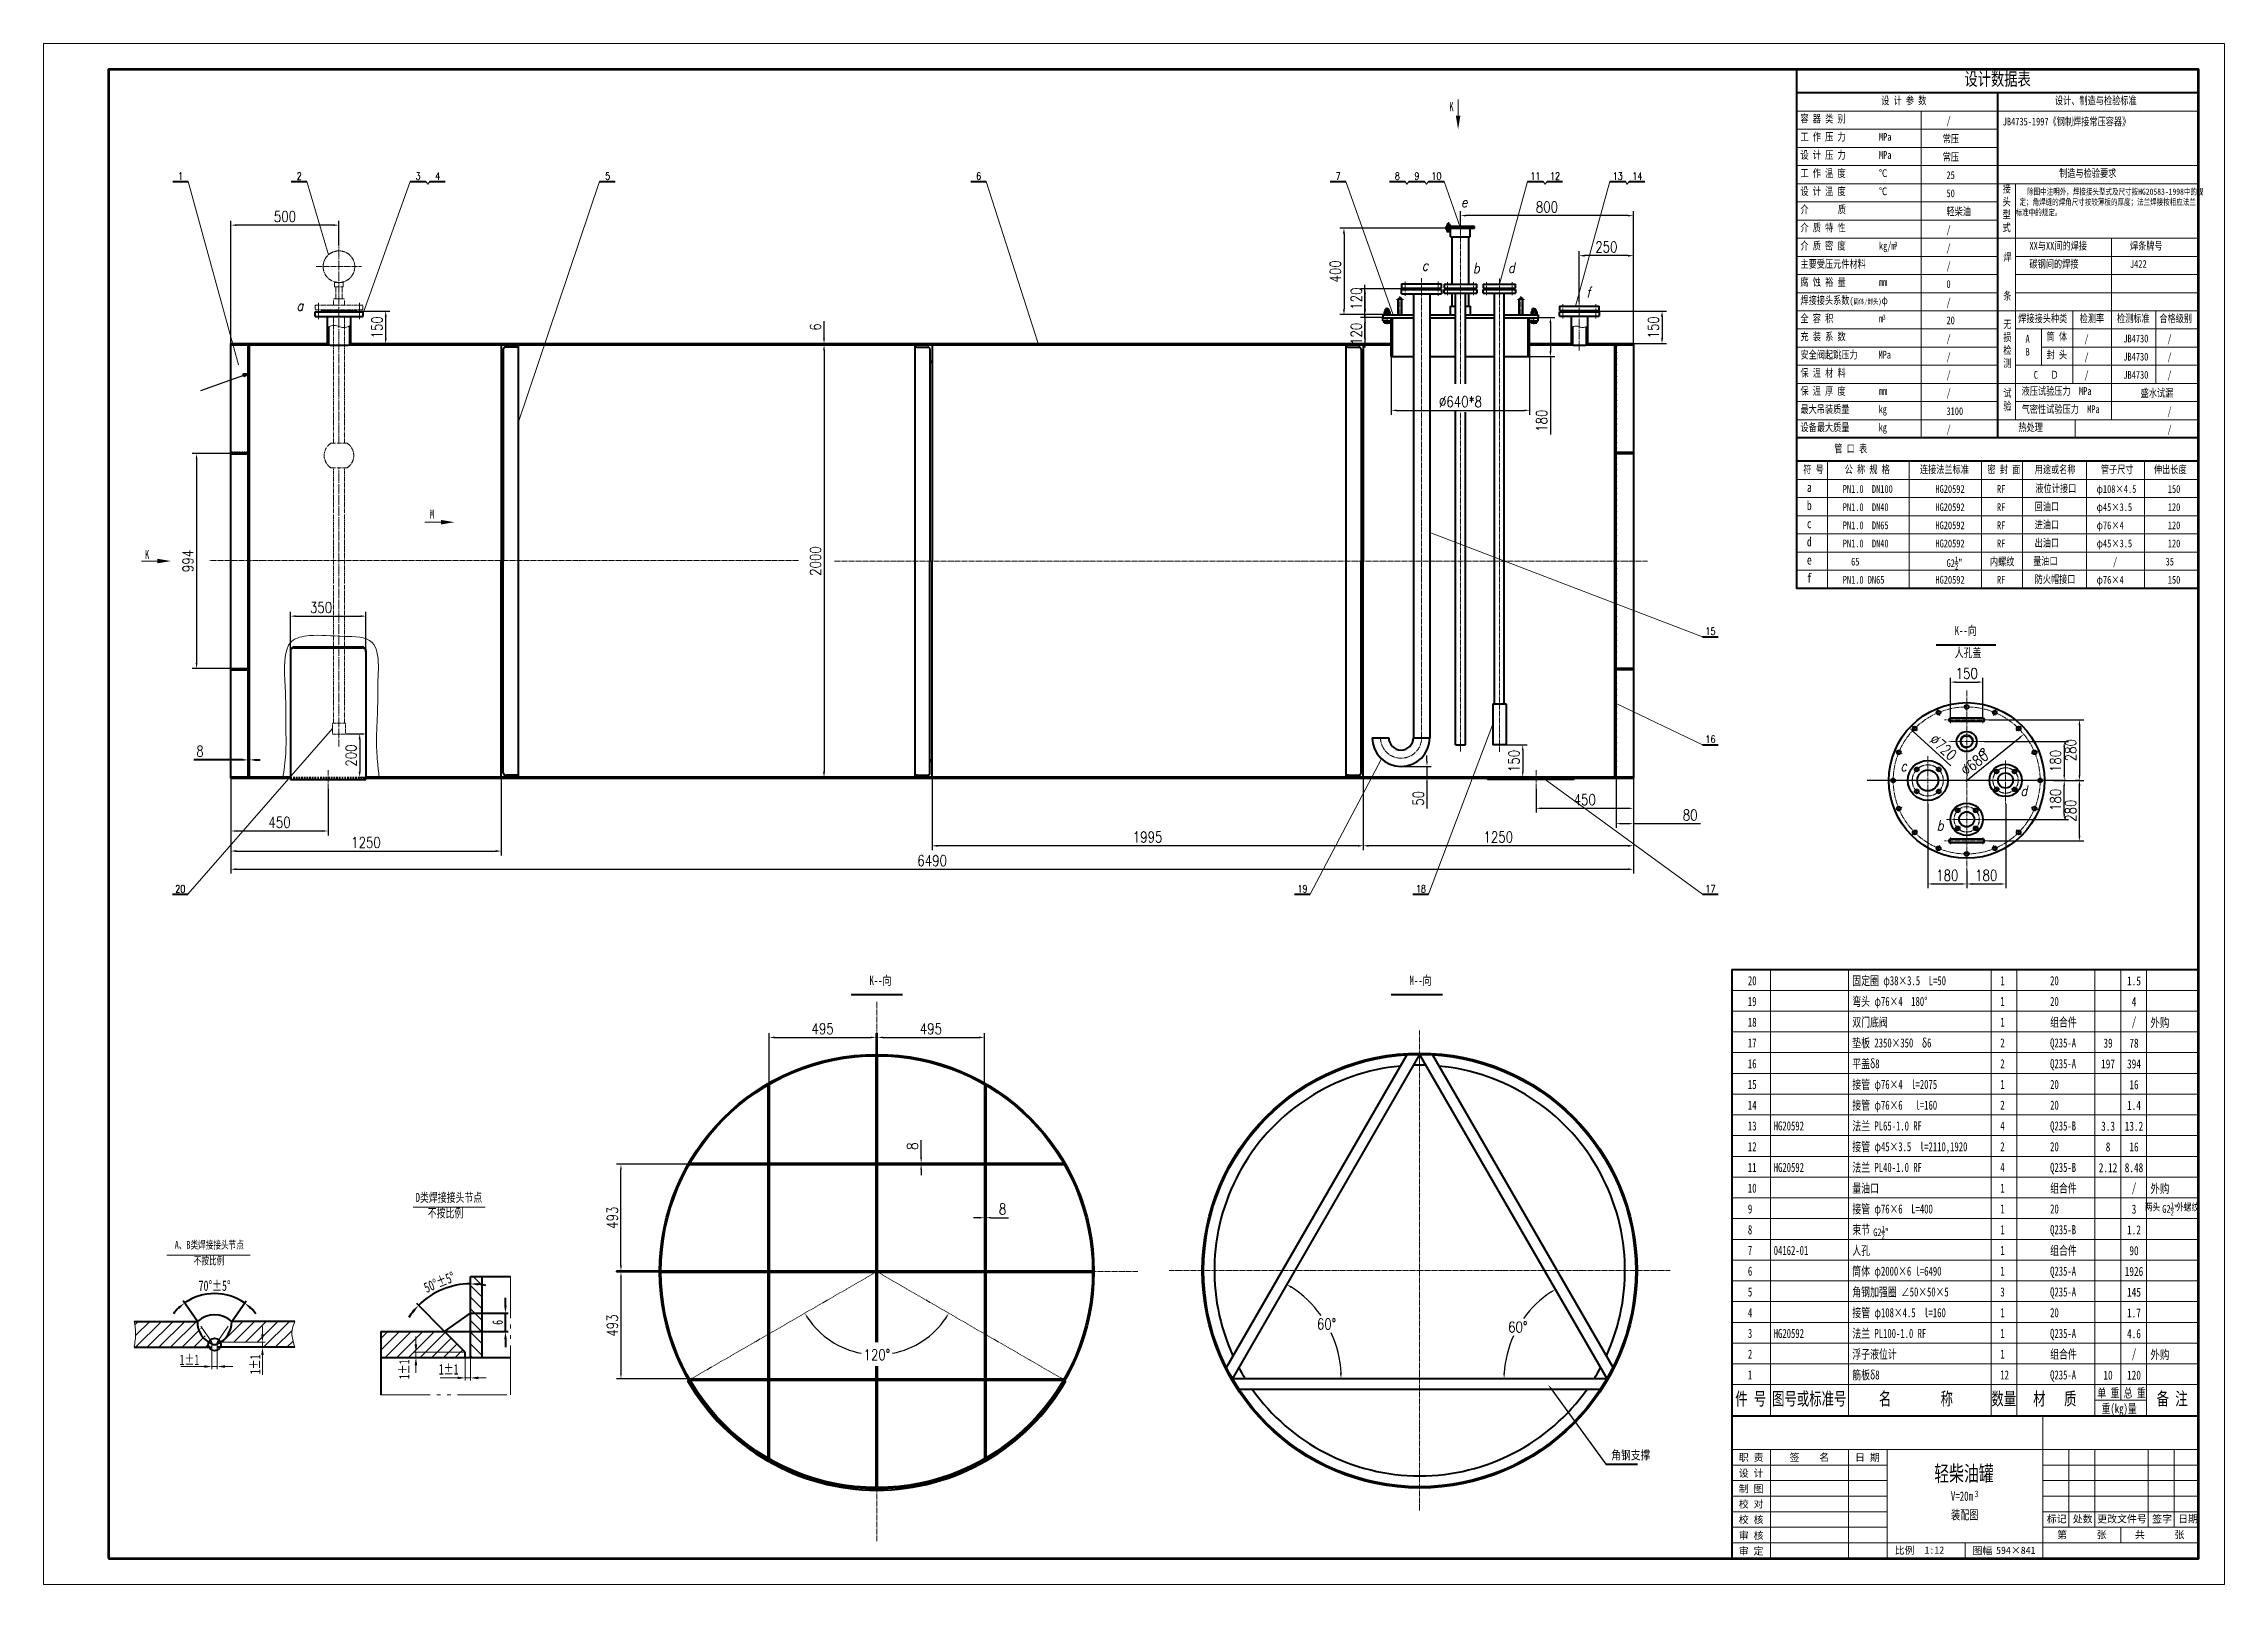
# Model space of a CAD drawing. Extents: x 588 to 20995, y -15230 to 121.
# Drawn here: x 10903 to 20995, y -15230 to -8102 of the extents above; entities that cross this region are included whole.
import ezdxf
from ezdxf.enums import TextEntityAlignment as Align

# ---------------------------------------------------------------- set-up
doc = ezdxf.new("R2010")
doc.units = 0
doc.header["$LTSCALE"] = 10
doc.header["$PDMODE"] = 1
for name, pattern in [('JXX-L', [2.95, 1.9, -0.25, 0.15, -0.25, 0.15, -0.25]), ('XX-L', [1.25, 0.75, -0.5]), ('XX-S', [0.5, 0.3, -0.2]), ('ZXX-L', [3.28, 2.5, -0.3, 0.18, -0.3]), ('ZXX-S', [1.27, 0.75, -0.2, 0.12, -0.2])]:
    doc.linetypes.add(name, pattern=pattern)
doc.layers.get('Defpoints').update_dxf_attribs({"linetype": 'CONTINUOUS'})
doc.layers.add('5剖面线层', color=2, linetype='CONTINUOUS')
doc.layers.add('7标注层', color=4, linetype='CONTINUOUS')
for name, color, linetype, lineweight in [('A 粗实线', 1, 'CONTINUOUS', 40), ('B 细实线', 7, 'CONTINUOUS', 18), ('C 文 字', 2, 'CONTINUOUS', 20), ('D 短中心线', 3, 'ZXX-S', 18), ('E 长中心线', 3, 'ZXX-L', 18), ('F 短虚线', 6, 'XX-S', 20), ('G 长虚线', 6, 'XX-L', 20), ('I 长双点线', 3, 'JXX-L', 18), ('J 标注尺寸', 2, 'CONTINUOUS', 18)]:
    doc.layers.add(name, color=color, linetype=linetype, lineweight=lineweight)
doc.styles.add('HZTXT', font='SIMFANG.TTF', dxfattribs={"width": 0.75})
doc.styles.add('ITALICT', font='ITALICT.shx', dxfattribs={"width": 0.7})
doc.styles.add('PC_TEXTSTYLE', font='romans.shx', dxfattribs={"width": 0.8, "bigfont": 'hzfs.shx'})
doc.styles.add('ROMANC', font='romanc', dxfattribs={"width": 0.7, "height": 6})
doc.styles.get("Standard").update_dxf_attribs({"font": 'SIMFANG.TTF'})
doc.styles.add('style2', font='SIMFANG.TTF', dxfattribs={"width": 0.7})
doc.styles.add('TH_GBDIM', font='romans.shx', dxfattribs={"width": 0.8, "bigfont": 'gbcbig.shx'})
doc.styles.add('标题中文', font='SIMFANG.TTF', dxfattribs={"width": 0.7})
doc.dimstyles.new('TH_GBDIM', dxfattribs={"dimscale": 10, "dimtxt": 5, "dimasz": 2.5, "dimexe": 2, "dimexo": 0, "dimgap": 1.5, "dimtad": 1, "dimdec": 0, "dimzin": 0, "dimdsep": 46, "dimtxsty": 'TH_GBDIM', "dimcen": 2.5, "dimclrd": 130, "dimclre": 130, "dimclrt": 3, "dimadec": 0, "dimazin": 0, "dimtfac": 0.714286, "dimtdec": 0, "dimtmove": 0, "dimatfit": 3, "dimfxl": 0, "dimtolj": 1, "dimtzin": 0, "dimlwd": -1, "dimlwe": -1, "dimarcsym": 0})
doc.dimstyles.new('通用标注4.0', dxfattribs={"dimscale": 30, "dimtxt": 3, "dimasz": 3, "dimexe": 1, "dimexo": 0, "dimgap": 1, "dimtad": 1, "dimdec": 0, "dimzin": 0, "dimdsep": 46, "dimtxsty": 'Standard', "dimcen": 0, "dimadec": 0, "dimazin": 0, "dimtfac": 0.375, "dimtdec": 0, "dimtmove": 2, "dimatfit": 3, "dimfxl": 0, "dimtzin": 0, "dimarcsym": 0})

msp = doc.modelspace()

# ---------------------------------------------------------------- texts
at = {"layer": 'A 粗实线', "color": 3, "style": 'PC_TEXTSTYLE', "width": 0.8}
msp.add_text('角钢支撑', height=42, dxfattribs=at).set_placement((18157.2, -14656.7))
at = {"layer": 'C 文 字'}
for s, height, style, width, p in [('1', 33.9, 'ROMANC', 0.8, (11537.4, -8714.8)), ('2', 33.9, 'ROMANC', 0.8, (12085.9, -8714.8)), ('3', 33.9, 'ROMANC', 0.8, (12636.3, -8714.8)), ('4', 33.9, 'ROMANC', 0.8, (12726.7, -8714.8)), ('5', 33.9, 'ROMANC', 0.8, (13513.2, -8714.8)), ('6', 33.9, 'ROMANC', 0.8, (15230.2, -8714.8)), ('7', 33.9, 'ROMANC', 0.8, (16893.7, -8714.8)), ('8', 33.9, 'ROMANC', 0.8, (17168, -8714.8)), ('9', 33.9, 'ROMANC', 0.8, (17258.4, -8714.8)), ('10', 33.87, 'ROMANC', 0.8, (17348.9, -8714.8)), ('11', 33.87, 'ROMANC', 0.8, (17807.1, -8714.8)), ('12', 33.87, 'ROMANC', 0.8, (17897.5, -8714.8)), ('13', 33.87, 'ROMANC', 0.8, (18187.6, -8714.8)), ('14', 33.87, 'ROMANC', 0.8, (18278.1, -8714.8)), ('15', 33.87, 'ROMANC', 0.8, (18617, -10820.8)), ('16', 33.87, 'ROMANC', 0.8, (18617, -11320.6)), ('20', 33.87, 'ROMANC', 0.8, (11535.8, -12012.3)), ('19', 33.87, 'ROMANC', 0.8, (16729.1, -12012.3)), ('18', 33.87, 'ROMANC', 0.8, (17277.1, -12012.3)), ('17', 33.87, 'ROMANC', 0.8, (18617, -12012.3)), ('1.5', 42, 'HZTXT', 0.75, (20576.8, -12438.7)), ('4', 42, 'HZTXT', 0.75, (20576.8, -12534.7)), ('/', 42, 'HZTXT', 0.75, (20576.8, -12630.7)), ('外购', 42, 'HZTXT', 0.75, (20696.8, -12630.7)), ('39', 42, 'HZTXT', 0.75, (20456.8, -12726.7)), ('78', 42, 'HZTXT', 0.75, (20576.8, -12726.7)), ('197', 42, 'HZTXT', 0.75, (20456.8, -12822.7)), ('394', 42, 'HZTXT', 0.75, (20576.8, -12822.7)), ('16', 42, 'HZTXT', 0.75, (20576.8, -12918.7)), ('1.4', 42, 'HZTXT', 0.75, (20576.8, -13014.7)), ('3.3', 42, 'HZTXT', 0.75, (20456.8, -13110.7)), ('13.2', 42, 'HZTXT', 0.75, (20576.8, -13110.7)), ('8', 42, 'HZTXT', 0.75, (20456.8, -13206.7)), ('16', 42, 'HZTXT', 0.75, (20576.8, -13206.7)), ('2.12', 42, 'HZTXT', 0.75, (20456.8, -13302.7)), ('8.48', 42, 'HZTXT', 0.75, (20576.8, -13302.7)), ('/', 42, 'HZTXT', 0.75, (20576.8, -13398.7)), ('外购', 42, 'HZTXT', 0.75, (20696.8, -13398.7)), ('3', 42, 'HZTXT', 0.75, (20576.8, -13494.7)), ('两头    外螺纹', 33.6, 'HZTXT', 0.75, (20752.6, -13483.5)), ('1.2', 42, 'HZTXT', 0.75, (20576.8, -13590.7)), ('90', 42, 'HZTXT', 0.75, (20576.8, -13686.7)), ('1926', 42, 'HZTXT', 0.75, (20576.8, -13782.7)), ('145', 42, 'HZTXT', 0.75, (20576.8, -13878.7)), ('1.7', 42, 'HZTXT', 0.75, (20576.8, -13974.7)), ('4.6', 42, 'HZTXT', 0.75, (20576.8, -14070.7)), ('/', 42, 'HZTXT', 0.75, (20576.8, -14166.7)), ('外购', 42, 'HZTXT', 0.75, (20696.8, -14166.7)), ('10', 42, 'HZTXT', 0.75, (20456.8, -14262.7)), ('120', 42, 'HZTXT', 0.75, (20576.8, -14262.7))]:
    msp.add_text(s, height=height, dxfattribs=dict(at, style=style, width=width)).set_placement(p, align=Align.MIDDLE)
at = {"layer": 'C 文 字', "style": 'ITALICT', "width": 0.8}
for s, p in [('e', (17462.4, -8859.5)), ('c', (17281.6, -9152.8)), ('b', (17518, -9164.7)), ('d', (17680.1, -9163.2)), ('f', (18043, -9276.1)), ('a', (12073.8, -9338.2)), ('e', (19854.2, -11395.7)), ('c', (19496.2, -11468.2)), ('d', (20051.7, -11582.7)), ('b', (19664.6, -11743.2))]:
    msp.add_text(s, height=48, dxfattribs=at).set_placement(p)
at = {"layer": 'C 文 字', "style": '标题中文', "oblique": 0.5}
msp.add_text('职 责', height=33.6, rotation=0.09587, dxfattribs=at).set_placement((18805, -14643), align=Align.MIDDLE_CENTER)
for s, p in [('签    名', (19074.5, -14641.7)), ('日 期', (19343.1, -14642.4)), ('设 计', (18805, -14715)), ('制 图', (18805, -14787)), ('校 对', (18805, -14857.7)), ('校 核', (18805, -14929.7)), ('标记', (20219.1, -14926.5)), ('处数', (20339.1, -14926.5)), ('更改文件号', (20521, -14926.5)), ('签字', (20706.9, -14926.5)), ('日期', (20826.9, -14926.5)), ('审 核', (18805, -15003)), ('第      张', (20335.5, -14999.6)), ('共      张', (20695.5, -14999.6)), ('审 定', (18805, -15075)), ('比例', (19515.1, -15071.9)), ('1:12', (19652.9, -15071.9)), ('图幅', (19875.1, -15072.9)), ('594×841', (20029.8, -15072.9))]:
    msp.add_text(s, height=33.6, rotation=0.09587, dxfattribs=at).set_placement(p, align=Align.MIDDLE)
at = {"layer": 'C 文 字', "attachment_point": 1, "style": 'HZTXT'}
for s, insert, char_height, width in [('设计数据表', (19792.2, -8235.9), 60, 930), ('设 计 参 数', (19407.1, -8347.5), 36, 576), ('设计、制造与检验标准', (20211, -8347.5), 36, 576), ('容 器 类 别', (19033.3, -8431.5), 36, 576), ('/', (19709.1, -8440.6), 36, 576), ('JB4735-1997《钢制焊接常压容器》', (19969.4, -8444.7), 36, 930), ('工 作 压 力        MPa', (19033.3, -8515.5), 36, 576), ('常压', (19691.4, -8524.6), 36, 576), ('设 计 压 力        MPa', (19033.3, -8599.5), 36, 576), ('工 作 温 度        ℃', (19033.3, -8683.5), 36, 576), ('常压', (19691.4, -8608.6), 36, 576), (' 制造与检验要求', (20211, -8683.5), 36, 576), ('设 计 温 度        ℃', (19033.3, -8767.5), 36, 576), ('50', (19709.1, -8776.6), 36, 576), ('25', (19709.1, -8692.6), 36, 576), ('接\\P头\\P型\\P式', (19968.7, -8755.4), 36, 576), ('   除图中注明外，焊接接头型式及尺寸按HG20583-1998中的规\\P 定；角焊缝的焊角尺寸按较薄板的厚度；法兰焊接按相应法兰标准中的规定。', (20029.2, -8772.6), 28.8, 846), ('介       质', (19033.3, -8851.5), 36, 576), ('轻柴油', (19709.1, -8860.6), 36, 576), ('介 质 特 性', (19033.3, -8935.5), 36, 576), ('/', (19709.1, -8944.6), 36, 576), ('介 质 密 度        kg/m', (19033.3, -9019.5), 36, 576), ('3', (19467.4, -9018.4), 24, 576), ('/', (19709.1, -9028.6), 36, 576), ('焊\\P\\P\\P条', (19972.2, -9071.5), 36, 576), ('XX与XX间的焊接', (20093.1, -9019.5), 36, 576), ('焊条牌号', (20558.3, -9019.5), 36, 576), ('腐 蚀 裕 量        mm', (19033.3, -9187.5), 36, 576), ('主要受压元件材料', (19033.3, -9103.5), 36, 576), ('/', (19709.1, -9112.6), 36, 576), ('碳钢间的焊接', (20093.1, -9103.5), 36, 576), ('J422', (20558.3, -9103.5), 36, 576), ('焊接接头系数{\\H0.8333x;(\\H0.8x;筒体/封头)}φ{\\H0.8333x;        } ', (19033.3, -9271.5), 36, 576), ('/', (19709.1, -9280.6), 36, 576), ('0', (19709.1, -9196.6), 36, 576), ('全 容 积           m', (19033.3, -9355.5), 36, 576), ('3', (19413.2, -9355.3), 24, 576), ('20', (19709.1, -9364.6), 36, 576), ('无\\P损\\P检\\P测', (19972.2, -9382.7), 36, 576), ('焊接接头种类', (20041.2, -9355.5), 36, 576), ('检测率', (20325.5, -9355.5), 36, 576), ('检测标准', (20497.8, -9355.5), 36, 576), ('合格级别', (20694.4, -9355.5), 36, 576), ('充 装 系 数', (19033.3, -9439.5), 36, 576), ('/', (19709.1, -9448.6), 36, 576), ('A\\PB', (20075, -9449.8), 36, 576), ('筒 体', (20172.4, -9439.5), 36, 576), ('/', (20347.6, -9448.6), 36, 576), ('JB4730', (20527.6, -9448.6), 36, 576), ('/', (20731.6, -9448.6), 36, 576), ('安全阀起跳压力     MPa', (19033.3, -9523.5), 36, 576), ('/', (19709.1, -9532.6), 36, 576), ('封 头', (20172.4, -9523.5), 36, 576), ('/', (20347.6, -9532.6), 36, 576), ('JB4730', (20527.6, -9532.6), 36, 576), ('/', (20731.6, -9532.6), 36, 576), ('保 温 材 料', (19033.3, -9607.5), 36, 576), ('保 温 厚 度        mm', (19033.3, -9691.5), 36, 576), ('/', (19709.1, -9616.6), 36, 576), ('液压试验压力  MPa', (20056.9, -9691.5), 36, 576), ('C   Ｄ', (20113.1, -9616.6), 36, 576), ('/', (20347.6, -9616.6), 36, 576), ('JB4730', (20527.6, -9616.6), 36, 576), ('/', (20731.6, -9616.6), 36, 576), ('最大吊装质量       kg', (19033.3, -9775.5), 36, 576), ('3100', (19709.1, -9784.6), 36, 576), ('/', (19709.1, -9700.6), 36, 576), ('试\\P验', (19972.2, -9700.6), 36, 576), ('气密性试验压力  MPa', (20056.9, -9775.5), 36, 576), ('盛水试漏', (20607.7, -9700.6), 36, 576), ('/', (20731.6, -9784.6), 36, 576), ('设备最大质量       kg', (19033.3, -9859.5), 36, 576), ('/', (19709.1, -9868.6), 36, 576), ('热处理', (20041.7, -9859.5), 36, 576), ('/', (20731.6, -9868.6), 36, 576), ('管 口 表', (19190.1, -9958.1), 36, 576), (' 符 号', (19026.9, -10054.1), 36, 576), ('公 称 规 格', (19238.1, -10054.1), 36, 576), ('连接法兰标准', (19586.1, -10054.1), 36, 576), ('密 封 面', (19898.9, -10054.1), 36, 576), ('用途或名称', (20117.3, -10054.1), 36, 576), ('管子尺寸', (20423.7, -10054.1), 36, 576), ('伸出长度', (20669.3, -10054.1), 36, 576), ('a', (19063.3, -10133), 43.2, 691.2), ('PN1.0  DN100', (19229.1, -10144.6), 36, 576), ('HG20592', (19658, -10144.6), 36, 576), ('RF', (19942.9, -10144.6), 36, 576), ('液位计接口', (20120.4, -10141.9), 36, 576), ('φ108×4.5', (20403.9, -10144.6), 36, 576), ('150', (20733.4, -10144.6), 36, 576), ('b', (19063.3, -10217), 43.2, 691.2), ('PN1.0  DN40', (19229.1, -10228.6), 36, 576), ('HG20592', (19658, -10228.6), 36, 576), ('RF', (19942.9, -10228.6), 36, 576), ('回油口', (20117.1, -10225.9), 36, 576), ('φ45×3.5', (20403.9, -10228.6), 36, 576), ('120', (20733.4, -10228.6), 36, 576), ('d ', (19063.3, -10385), 43.2, 691.2), ('c', (19063.3, -10301), 43.2, 691.2), ('PN1.0  DN65', (19229.1, -10312.6), 36, 576), ('HG20592', (19658, -10312.6), 36, 576), ('RF', (19942.9, -10312.6), 36, 576), ('进油口', (20117.1, -10309.9), 36, 576), ('出油口', (20117.1, -10393.9), 36, 576), ('φ76×4 ', (20403.9, -10312.6), 36, 576), ('120', (20733.4, -10312.6), 36, 576), ('e', (19063.3, -10469), 43.2, 691.2), ('PN1.0  DN40', (19229.1, -10396.6), 36, 576), ('65', (19267.7, -10480.6), 36, 576), ('HG20592', (19658, -10396.6), 36, 576), ('\\A1;G2{\\H0.7x;\\S1/2;}"', (19709.5, -10475.3), 36, 576), ('内螺纹', (19910.3, -10480.6), 36, 576), ('RF', (19942.9, -10396.6), 36, 576), ('量油口', (20110.1, -10477.9), 36, 576), ('φ45×3.5', (20403.9, -10396.6), 36, 576), ('/', (20479.6, -10480.6), 36, 576), ('35', (20723.1, -10480.6), 36, 576), ('120', (20733.4, -10396.6), 36, 576), ('f', (19063.3, -10553), 43.2, 691.2), ('PN1.0 DN65', (19229.1, -10564.6), 36, 576), ('HG20592', (19658, -10564.6), 36, 576), ('RF', (19942.9, -10564.6), 36, 576), ('防火帽接口', (20117.1, -10561.9), 36, 576), ('φ76×4', (20403.9, -10564.6), 36, 576), ('150', (20733.4, -10564.6), 36, 576), ('\\A1;G2{\\H0.7x;\\S1/2;}"', (20707.6, -13462.9), 36, 576), ('\\A1;G2{\\H0.7x;\\S1/2;}"', (19369.9, -13571.1), 36, 576)]:
    msp.add_mtext(s, dxfattribs=dict(at, insert=insert, char_height=char_height, width=width))
at = {"layer": 'J 标注尺寸', "style": '标题中文', "width": 0.7}
for s, height, p in [('K', 42, (17408.3, -8414.9)), ('M', 42, (12690.3, -10299.8)), ('K ', 42, (11372.1, -10486.2)), ('K--向', 42, (19747.2, -10838.2)), ('人孔盖', 42, (19747.2, -10940.7)), ('K--向', 42, (14725.3, -12456.8)), ('M--向', 42, (17224.7, -12456.8)), ('固定圈 φ38×3.5  L=50', 42, (19273.2, -12458.3)), ('20', 42, (18790.2, -12458.3)), ('19', 42, (18790.2, -12554.3)), ('弯头 φ76×4  180°', 42, (19273.2, -12554.3)), ('1', 42, (19958.1, -12458.3)), ('1', 42, (19958.1, -12554.3)), ('20', 42, (20188.7, -12458.3)), ('20', 42, (20188.7, -12554.3)), ('18', 42, (18790.2, -12650.3)), ('双门底阀 ', 42, (19273.2, -12650.3)), ('1', 42, (19958.1, -12650.3)), ('组合件 ', 42, (20188.7, -12650.3)), ('17', 42, (18790.2, -12746.3)), ('垫板 2350×350  δ6', 42, (19273.2, -12746.3)), ('2', 42, (19958.1, -12746.3)), ('Q235-A', 42, (20188.7, -12746.3)), ('16', 42, (18790.2, -12842.3)), ('平盖δ8', 42, (19273.2, -12842.3)), ('2', 42, (19958.1, -12842.3)), ('Q235-A', 42, (20188.7, -12842.3)), ('15', 42, (18790.2, -12938.3)), ('接管 φ76×4  l=2075', 42, (19273.2, -12938.3)), ('1', 42, (19958.1, -12938.3)), ('20', 42, (20188.7, -12938.3)), ('14', 42, (18790.2, -13034.3)), ('接管 φ76×6   l=160', 42, (19273.2, -13034.3)), ('2', 42, (19958.1, -13034.3)), ('20', 42, (20188.7, -13034.3)), ('13', 42, (18790.2, -13130.3)), ('HG20592', 42, (18909.6, -13130.3)), ('法兰 PL65-1.0 RF ', 42, (19273.2, -13130.3)), ('4', 42, (19958.1, -13130.3)), ('Q235-B', 42, (20188.7, -13130.3)), ('12', 42, (18790.2, -13226.3)), ('接管 φ45×3.5  l=2110,1920', 42, (19273.2, -13226.3)), ('2', 42, (19958.1, -13226.3)), ('20', 42, (20188.7, -13226.3)), ('11', 42, (18790.2, -13322.3)), ('HG20592', 42, (18909.6, -13322.3)), ('法兰 PL40-1.0 RF ', 42, (19273.2, -13322.3)), ('4', 42, (19958.1, -13322.3)), ('Q235-B', 42, (20188.7, -13322.3)), ('10', 42, (18790.2, -13418.3)), ('量油口', 42, (19273.2, -13418.3)), ('1', 42, (19958.1, -13418.3)), ('组合件 ', 42, (20188.7, -13418.3)), ('9', 42, (18790.2, -13514.3)), ('接管 φ76×6  L=400', 42, (19273.2, -13514.3)), ('1', 42, (19958.1, -13514.3)), ('20', 42, (20188.7, -13514.3)), ('8', 42, (18790.2, -13610.3)), ('束节 ', 42, (19273.2, -13610.3)), ('1', 42, (19958.1, -13610.3)), ('Q235-B', 42, (20188.7, -13610.3)), ('7', 42, (18790.2, -13706.3)), ('04162-01', 42, (18909.6, -13706.3)), ('人孔 ', 42, (19273.2, -13706.3)), ('1', 42, (19958.1, -13706.3)), ('组合件', 42, (20188.7, -13706.3)), ('6', 42, (18790.2, -13802.3)), ('筒体 φ2000×6 l=6490', 42, (19273.2, -13802.3)), ('1', 42, (19958.1, -13802.3)), ('Q235-A', 42, (20188.7, -13802.3)), ('5', 42, (18790.2, -13898.3)), ('角钢加强圈 ∠50×50×5', 42, (19273.2, -13898.3)), ('3', 42, (19958.1, -13898.3)), ('Q235-A', 42, (20188.7, -13898.3)), ('4', 42, (18790.2, -13994.3)), ('接管 φ108×4.5  l=160', 42, (19273.2, -13994.3)), ('1', 42, (19958.1, -13994.3)), ('20', 42, (20188.7, -13994.3)), ('3', 42, (18790.2, -14090.3)), ('HG20592', 42, (18909.6, -14090.3)), ('法兰 PL100-1.0 RF ', 42, (19273.2, -14090.3)), ('1', 42, (19958.1, -14090.3)), ('Q235-A', 42, (20188.7, -14090.3)), ('2', 42, (18790.2, -14186.3)), ('浮子液位计', 42, (19273.2, -14186.3)), ('1', 42, (19958.1, -14186.3)), ('组合件 ', 42, (20188.7, -14186.3)), ('1', 42, (18790.2, -14282.3)), ('筋板δ8', 42, (19273.2, -14282.3)), ('12', 42, (19958.1, -14282.3)), ('Q235-A', 42, (20188.7, -14282.3)), ('单 重', 42, (20407.1, -14365.7)), ('总 重', 42, (20529.1, -14365.7)), ('件 号', 59.98, (18731.6, -14401.2)), ('图号或标准号', 59.98, (18902.2, -14401.2)), ('名        称', 59.98, (19396.2, -14401.2)), ('数量', 59.98, (19917.1, -14401.2)), ('材   质', 59.98, (20110.2, -14401.2)), ('重(kg)量', 42, (20427, -14437.7)), ('备 注', 59.98, (20682, -14401.2)), ('轻柴油罐', 71.97, (19652.5, -14753.4)), ('V=20m', 43.18, (19729.3, -14843.7)), ('3', 30.2, (19839.8, -14826.7)), ('装配图', 43.18, (19730.2, -14929.7))]:
    msp.add_text(s, height=height, dxfattribs=at).set_placement(p)

# ---------------------------------------------------------------- blocks, each defined once
blk = doc.blocks.new('*D78')
at = {"layer": '7标注层', "color": 130}
for p, q in [((20324, -11511), (20304, -11511)), ((20324, -11766), (20324, -11536)), ((19905, -11791), (20344, -11791))]:
    blk.add_line(p, q, dxfattribs=at)
for points in [[(20320, -11536), (20329, -11536), (20324, -11511)], [(20320, -11766), (20329, -11766), (20324, -11791)]]:
    blk.add_solid(points, dxfattribs=at)
at = {"layer": 'Defpoints', "color": 0}
for p in [(20324, -11511), (20324, -11511), (19905, -11791)]:
    blk.add_point(p, dxfattribs=at)
at = {"layer": '7标注层', "color": 3, "insert": (20284, -11651), "char_height": 50, "attachment_point": 5, "rotation": 90, "style": 'TH_GBDIM'}
blk.add_mtext('\\A1;280', dxfattribs=at)
blk = doc.blocks.new('*D79')
at = {"layer": '7标注层', "color": 130}
for p, q in [((19983, -11619), (19983, -12010)), ((19803, -11951), (19803, -12010)), ((19828, -11990), (19958, -11990))]:
    blk.add_line(p, q, dxfattribs=at)
for points in [[(19828, -11986), (19828, -11994), (19803, -11990)], [(19958, -11986), (19958, -11994), (19983, -11990)]]:
    blk.add_solid(points, dxfattribs=at)
at = {"layer": 'Defpoints', "color": 0}
for p in [(19983, -11619), (19803, -11951), (19983, -11990)]:
    blk.add_point(p, dxfattribs=at)
at = {"layer": '7标注层', "color": 3, "insert": (19893, -11950), "char_height": 50, "attachment_point": 5, "style": 'TH_GBDIM'}
blk.add_mtext('\\A1;180', dxfattribs=at)
blk = doc.blocks.new('*D80')
at = {"layer": '7标注层', "color": 130}
for p, q in [((19623, -11621), (19623, -12010)), ((19648, -11990), (19778, -11990)), ((19803, -11927), (19803, -12010))]:
    blk.add_line(p, q, dxfattribs=at)
for points in [[(19648, -11986), (19648, -11994), (19623, -11990)], [(19778, -11986), (19778, -11994), (19803, -11990)]]:
    blk.add_solid(points, dxfattribs=at)
at = {"layer": 'Defpoints', "color": 0}
for p in [(19623, -11621), (19803, -11927), (19803, -11990)]:
    blk.add_point(p, dxfattribs=at)
at = {"layer": '7标注层', "color": 3, "insert": (19713, -11950), "char_height": 50, "attachment_point": 5, "style": 'TH_GBDIM'}
blk.add_mtext('\\A1;180', dxfattribs=at)
blk = doc.blocks.new('*D81')
at = {"layer": '7标注层', "color": 130}
blk.add_line((19799, -11514), (20048, -11313), dxfattribs=at)
blk.add_solid([(20045, -11310), (20050, -11316), (20067, -11297)], dxfattribs=at)
at = {"layer": 'Defpoints', "color": 0}
for p in [(20067, -11297), (19538, -11725)]:
    blk.add_point(p, dxfattribs=at)
at = {"layer": '7标注层', "color": 3, "insert": (19839, -11430), "char_height": 50, "attachment_point": 5, "rotation": 38.9701, "style": 'TH_GBDIM'}
blk.add_mtext('\\A1;∅680', dxfattribs=at)
blk = doc.blocks.new('*D82')
at = {"layer": '7标注层', "color": 130}
blk.add_line((19729, -11444), (19555, -11285), dxfattribs=at)
blk.add_solid([(19558, -11282), (19553, -11288), (19537, -11268)], dxfattribs=at)
at = {"layer": 'Defpoints', "color": 0}
for p in [(19537, -11268), (20068, -11754)]:
    blk.add_point(p, dxfattribs=at)
at = {"layer": '7标注层', "color": 3, "insert": (19694, -11358), "char_height": 50, "attachment_point": 5, "rotation": 317.5751, "style": 'TH_GBDIM'}
blk.add_mtext('\\A1;∅720', dxfattribs=at)
blk = doc.blocks.new('*D83')
at = {"layer": '7标注层', "color": 130}
for p, q in [((19905, -11231), (20344, -11231)), ((20324, -11256), (20324, -11486)), ((20204, -11511), (20344, -11511))]:
    blk.add_line(p, q, dxfattribs=at)
for points in [[(20320, -11256), (20329, -11256), (20324, -11231)], [(20320, -11486), (20329, -11486), (20324, -11511)]]:
    blk.add_solid(points, dxfattribs=at)
at = {"layer": 'Defpoints', "color": 0}
for p in [(19905, -11231), (20204, -11511), (20324, -11511)]:
    blk.add_point(p, dxfattribs=at)
at = {"layer": '7标注层', "color": 3, "insert": (20284, -11371), "char_height": 50, "attachment_point": 5, "rotation": 90, "style": 'TH_GBDIM'}
blk.add_mtext('\\A1;280', dxfattribs=at)
blk = doc.blocks.new('*D84')
at = {"layer": '7标注层', "color": 130}
for p, q in [((19885, -11331), (20274, -11331)), ((20254, -11356), (20254, -11486)), ((20204, -11511), (20274, -11511))]:
    blk.add_line(p, q, dxfattribs=at)
for points in [[(20250, -11356), (20258, -11356), (20254, -11331)], [(20250, -11486), (20258, -11486), (20254, -11511)]]:
    blk.add_solid(points, dxfattribs=at)
at = {"layer": 'Defpoints', "color": 0}
for p in [(19885, -11331), (20204, -11511), (20254, -11511)]:
    blk.add_point(p, dxfattribs=at)
at = {"layer": '7标注层', "color": 3, "insert": (20214, -11421), "char_height": 50, "attachment_point": 5, "rotation": 90, "style": 'TH_GBDIM'}
blk.add_mtext('\\A1;180', dxfattribs=at)
blk = doc.blocks.new('*D85')
at = {"layer": '7标注层', "color": 130}
for p, q in [((20263, -11511), (20234, -11511)), ((20254, -11666), (20254, -11536)), ((19875, -11691), (20274, -11691))]:
    blk.add_line(p, q, dxfattribs=at)
for points in [[(20250, -11536), (20258, -11536), (20254, -11511)], [(20250, -11666), (20258, -11666), (20254, -11691)]]:
    blk.add_solid(points, dxfattribs=at)
at = {"layer": 'Defpoints', "color": 0}
for p in [(20254, -11511), (20263, -11511), (19875, -11691)]:
    blk.add_point(p, dxfattribs=at)
at = {"layer": '7标注层', "color": 3, "insert": (20214, -11601), "char_height": 50, "attachment_point": 5, "rotation": 90, "style": 'TH_GBDIM'}
blk.add_mtext('\\A1;180', dxfattribs=at)
blk = doc.blocks.new('*D86')
at = {"layer": '7标注层', "color": 130}
for p, q in [((19728, -11216), (19728, -11036)), ((19753, -11056), (19853, -11056)), ((19878, -11216), (19878, -11036))]:
    blk.add_line(p, q, dxfattribs=at)
for points in [[(19753, -11052), (19753, -11060), (19728, -11056)], [(19853, -11052), (19853, -11060), (19878, -11056)]]:
    blk.add_solid(points, dxfattribs=at)
at = {"layer": 'Defpoints', "color": 0}
for p in [(19878, -11056), (19728, -11216), (19878, -11216)]:
    blk.add_point(p, dxfattribs=at)
at = {"layer": '7标注层', "color": 3, "insert": (19803, -11016), "char_height": 50, "attachment_point": 5, "style": 'TH_GBDIM'}
blk.add_mtext('\\A1;150', dxfattribs=at)
blk = doc.blocks.new('*D87')
at = {"layer": '7标注层', "color": 130}
for p, q in [((11770, -9999), (11591, -9999)), ((11611, -10024), (11611, -10968)), ((11770, -10993), (11591, -10993))]:
    blk.add_line(p, q, dxfattribs=at)
for points in [[(11607, -10024), (11615, -10024), (11611, -9999)], [(11607, -10968), (11615, -10968), (11611, -10993)]]:
    blk.add_solid(points, dxfattribs=at)
at = {"layer": 'Defpoints', "color": 0}
for p in [(11770, -9999), (11611, -10993), (11770, -10993)]:
    blk.add_point(p, dxfattribs=at)
at = {"layer": '7标注层', "color": 3, "insert": (11571, -10496), "char_height": 50, "attachment_point": 5, "rotation": 90, "style": 'TH_GBDIM'}
blk.add_mtext('\\A1;994{}{}', dxfattribs=at)
blk = doc.blocks.new('*D88')
at = {"layer": '7标注层', "color": 130}
for p, q in [((14542, -9496), (14495, -9496)), ((14515, -9521), (14515, -11471)), ((14609, -11496), (14495, -11496))]:
    blk.add_line(p, q, dxfattribs=at)
for points in [[(14510, -9521), (14519, -9521), (14515, -9496)], [(14510, -11471), (14519, -11471), (14515, -11496)]]:
    blk.add_solid(points, dxfattribs=at)
at = {"layer": 'Defpoints', "color": 0}
for p in [(14542, -9496), (14515, -11496), (14609, -11496)]:
    blk.add_point(p, dxfattribs=at)
at = {"layer": '7标注层', "color": 3, "insert": (14475, -10496), "char_height": 50, "attachment_point": 5, "rotation": 90, "style": 'TH_GBDIM'}
blk.add_mtext('\\A1;2000{}{}', dxfattribs=at)
blk = doc.blocks.new('*D89')
at = {"layer": '7标注层', "color": 130}
for p, q in [((11770, -11500), (11770, -11942)), ((18260, -11500), (18260, -11942)), ((11795, -11922), (18235, -11922))]:
    blk.add_line(p, q, dxfattribs=at)
for points in [[(11795, -11917), (11795, -11926), (11770, -11922)], [(18235, -11917), (18235, -11926), (18260, -11922)]]:
    blk.add_solid(points, dxfattribs=at)
at = {"layer": 'Defpoints', "color": 0}
for p in [(11770, -11500), (18260, -11500), (18260, -11922)]:
    blk.add_point(p, dxfattribs=at)
at = {"layer": '7标注层', "color": 3, "insert": (15015, -11882), "char_height": 50, "attachment_point": 5, "style": 'TH_GBDIM'}
blk.add_mtext('\\A1;6490{}{}', dxfattribs=at)
blk = doc.blocks.new('*D90')
at = {"layer": '7标注层', "color": 130}
for p, q in [((11770, -11500), (11770, -11858)), ((13020, -11496), (13020, -11858)), ((11795, -11838), (12995, -11838))]:
    blk.add_line(p, q, dxfattribs=at)
for points in [[(11795, -11833), (11795, -11842), (11770, -11838)], [(12995, -11833), (12995, -11842), (13020, -11838)]]:
    blk.add_solid(points, dxfattribs=at)
at = {"layer": 'Defpoints', "color": 0}
for p in [(11770, -11500), (13020, -11496), (13020, -11838)]:
    blk.add_point(p, dxfattribs=at)
at = {"layer": '7标注层', "color": 3, "insert": (12395, -11798), "char_height": 50, "attachment_point": 5, "style": 'TH_GBDIM'}
blk.add_mtext('\\A1;1250{}{}', dxfattribs=at)
blk = doc.blocks.new('*D91')
at = {"layer": '7标注层', "color": 130}
for p, q in [((12045, -10915), (12045, -10731)), ((12070, -10751), (12370, -10751)), ((12395, -10928), (12395, -10731))]:
    blk.add_line(p, q, dxfattribs=at)
for points in [[(12070, -10747), (12070, -10755), (12045, -10751)], [(12370, -10747), (12370, -10755), (12395, -10751)]]:
    blk.add_solid(points, dxfattribs=at)
at = {"layer": 'Defpoints', "color": 0}
for p in [(12395, -10751), (12045, -10915), (12395, -10928)]:
    blk.add_point(p, dxfattribs=at)
at = {"layer": '7标注层', "color": 3, "insert": (12187, -10711), "char_height": 50, "attachment_point": 5, "style": 'TH_GBDIM'}
blk.add_mtext('\\A1;350', dxfattribs=at)
blk = doc.blocks.new('*D92')
at = {"layer": '7标注层', "color": 130}
for p, q in [((12220, -11551), (12220, -11765)), ((11770, -11709), (11770, -11765)), ((12195, -11745), (11795, -11745))]:
    blk.add_line(p, q, dxfattribs=at)
for points in [[(11795, -11741), (11795, -11749), (11770, -11745)], [(12195, -11741), (12195, -11749), (12220, -11745)]]:
    blk.add_solid(points, dxfattribs=at)
at = {"layer": 'Defpoints', "color": 0}
for p in [(12220, -11551), (11770, -11709), (11770, -11745)]:
    blk.add_point(p, dxfattribs=at)
at = {"layer": '7标注层', "color": 3, "insert": (11995, -11705), "char_height": 50, "attachment_point": 5, "style": 'TH_GBDIM'}
blk.add_mtext('\\A1;450{}{}', dxfattribs=at)
blk = doc.blocks.new('*D20')
at = {"layer": 'Defpoints', "color": 0}
for p in [(3057.88, 4137.65), (3047.21, 4127.33), (3060.41, 4127.33), (3052.81, 4119.33), (3054.81, 4119.33)]:
    blk.add_point(p, dxfattribs=at)
at = {"layer": 'J 标注尺寸', "color": 0, "lineweight": -2}
for p, q in [((3047.21, 4127.33), (3041.67, 4135.24)), ((3060.41, 4127.33), (3065.94, 4135.24))]:
    blk.add_line(p, q, dxfattribs=at)
for start, end in [(55, 125), (133.53393, 142.06786), (37.93214, 46.46607)]:
    blk.add_arc((3053.81, 4117.9), 20.16, start, end, dxfattribs=at)
at = {"layer": 'J 标注尺寸', "color": 0}
for points in [[(3039.6, 4132.9), (3040.24, 4132.13), (3042.24, 4134.42)], [(3067.38, 4132.13), (3068.01, 4132.9), (3065.37, 4134.42)]]:
    blk.add_solid(points, dxfattribs=at)
at = {"layer": 'J 标注尺寸', "color": 0, "insert": (3053.81, 4141.06), "char_height": 4, "attachment_point": 5, "style": 'style2'}
blk.add_mtext('{\\f仿宋_GB2312|b0|i0|c134|p49;70°±5°}', dxfattribs=at)
blk = doc.blocks.new('*D93')
at = {"layer": 'A 粗实线', "color": 130}
for p, q in [((11850, -11460), (11850, -11396)), ((11856, -11460), (11856, -11396)), ((11825, -11416), (11599, -11416)), ((11856, -11416), (11850, -11416)), ((11881, -11416), (11906, -11416))]:
    blk.add_line(p, q, dxfattribs=at)
for points in [[(11825, -11412), (11825, -11420), (11850, -11416)], [(11881, -11412), (11881, -11420), (11856, -11416)]]:
    blk.add_solid(points, dxfattribs=at)
at = {"layer": 'Defpoints', "color": 0}
for p in [(11850, -11416), (11850, -11460), (11856, -11460)]:
    blk.add_point(p, dxfattribs=at)
at = {"layer": 'A 粗实线', "color": 3, "insert": (11627, -11376), "char_height": 50, "attachment_point": 5, "style": 'TH_GBDIM'}
blk.add_mtext('\\A1;8', dxfattribs=at)
blk = doc.blocks.new('*D94')
at = {"layer": '7标注层', "color": 130}
for p, q in [((13892, -13287), (13555, -13287)), ((13575, -13755), (13575, -13312)), ((13760, -13780), (13555, -13780))]:
    blk.add_line(p, q, dxfattribs=at)
for points in [[(13571, -13312), (13579, -13312), (13575, -13287)], [(13571, -13755), (13579, -13755), (13575, -13780)]]:
    blk.add_solid(points, dxfattribs=at)
at = {"layer": 'Defpoints', "color": 0}
for p in [(13575, -13287), (13892, -13287), (13760, -13780)]:
    blk.add_point(p, dxfattribs=at)
at = {"layer": '7标注层', "color": 3, "insert": (13535, -13534), "char_height": 50, "attachment_point": 5, "rotation": 90, "style": 'TH_GBDIM'}
blk.add_mtext('\\A1;493', dxfattribs=at)
blk = doc.blocks.new('*D95')
at = {"layer": '7标注层', "color": 130}
for start, end in [(123.0304, 144.2754), (155.4302, 176.99)]:
    blk.add_arc((18138, -14278), 476, start, end, dxfattribs=at)
for points in [[(17876, -13875), (17880, -13882), (17899, -13866)], [(17666, -14253), (17658, -14253), (17662, -14278)]]:
    blk.add_solid(points, dxfattribs=at)
at = {"layer": 'Defpoints', "color": 0}
for p in [(17271, -12778), (17773, -13972), (16405, -14278), (18138, -14278), (18138, -14278)]:
    blk.add_point(p, dxfattribs=at)
at = {"layer": '7标注层', "color": 3, "insert": (17725, -14040), "char_height": 50, "attachment_point": 5, "style": 'TH_GBDIM'}
blk.add_mtext('\\A1;60%%d{}{}', dxfattribs=at)
blk = doc.blocks.new('*D96')
at = {"layer": '7标注层', "color": 130}
for start, end in [(35.4117, 57.1288), (2.8508, 24.85)]:
    blk.add_arc((16405, -14278), 503, start, end, dxfattribs=at)
for points in [[(16675, -13859), (16680, -13852), (16656, -13843)], [(16911, -14253), (16902, -14253), (16907, -14278)]]:
    blk.add_solid(points, dxfattribs=at)
at = {"layer": 'Defpoints', "color": 0}
for p in [(17271, -12778), (16877, -14106), (16405, -14278), (16405, -14278), (18138, -14278)]:
    blk.add_point(p, dxfattribs=at)
at = {"layer": '7标注层', "color": 3, "insert": (16840, -14026), "char_height": 50, "attachment_point": 5, "style": 'TH_GBDIM'}
blk.add_mtext('\\A1;60%%d{}{}', dxfattribs=at)
blk = doc.blocks.new('*D23')
at = {"layer": 'Defpoints', "color": 0}
for p in [(3237.53, 4833.7), (3244.87, 4832.92), (3234.87, 4816.32), (3242.87, 4808.32), (3244.87, 4806.32)]:
    blk.add_point(p, dxfattribs=at)
at = {"layer": 'J 标注尺寸', "color": 0, "lineweight": -2}
for p, q in [((3244.87, 4832.92), (3244.87, 4835.67)), ((3234.87, 4816.32), (3224.11, 4827.07))]:
    blk.add_line(p, q, dxfattribs=at)
for start, end in [(90, 135), (77.86737, 83.93369), (141.06631, 147.13263)]:
    blk.add_arc((3244.87, 4806.32), 28.35, start, end, dxfattribs=at)
at = {"layer": 'J 标注尺寸', "color": 0}
for points in [[(3247.84, 4834.01), (3247.89, 4835.01), (3244.87, 4834.67)], [(3222.44, 4824.47), (3223.19, 4823.8), (3224.82, 4826.36)]]:
    blk.add_solid(points, dxfattribs=at)
at = {"layer": 'J 标注尺寸', "color": 0, "insert": (3232.87, 4835.28), "char_height": 4, "attachment_point": 5, "rotation": 22.5, "style": 'style2'}
blk.add_mtext('{\\f仿宋_GB2312|b0|i0|c134|p49;50°±5°}', dxfattribs=at)
blk = doc.blocks.new('*D22')
at = {"layer": 'Defpoints', "color": 0}
for p in [(3244.87, 4823.32), (3258.35, 4823.32), (3234.87, 4816.32)]:
    blk.add_point(p, dxfattribs=at)
at = {"layer": 'J 标注尺寸', "color": 0, "lineweight": -2}
for p, q in [((3258.35, 4826.32), (3258.35, 4829.32)), ((3244.87, 4823.32), (3259.35, 4823.32)), ((3258.35, 4816.32), (3258.35, 4823.32)), ((3234.87, 4816.32), (3259.35, 4816.32)), ((3258.35, 4813.32), (3258.35, 4810.32))]:
    blk.add_line(p, q, dxfattribs=at)
at = {"layer": 'J 标注尺寸', "color": 0}
for points in [[(3257.85, 4826.32), (3258.85, 4826.32), (3258.35, 4823.32)], [(3257.85, 4813.32), (3258.85, 4813.32), (3258.35, 4816.32)]]:
    blk.add_solid(points, dxfattribs=at)
at = {"layer": 'J 标注尺寸', "color": 0, "insert": (3255.35, 4819.82), "char_height": 4, "attachment_point": 5, "rotation": 90, "style": 'style2'}
blk.add_mtext('6', dxfattribs=at)
blk = doc.blocks.new('*D97')
at = {"layer": '7标注层', "color": 130}
for start, end in [(213.7235, 259.1928), (280.8072, 326.2765)]:
    blk.add_arc((14759, -13783), 385, start, end, dxfattribs=at)
for points in [[(14435, -13999), (14442, -13995), (14426, -13976)], [(15075, -13995), (15082, -13999), (15092, -13976)]]:
    blk.add_solid(points, dxfattribs=at)
at = {"layer": 'Defpoints', "color": 0}
for p in [(14759, -13783), (14759, -13783), (14627, -14145), (13888, -14286), (15629, -14286)]:
    blk.add_point(p, dxfattribs=at)
at = {"layer": '7标注层', "color": 3, "insert": (14759, -14168), "char_height": 50, "attachment_point": 5, "style": 'TH_GBDIM'}
blk.add_mtext('\\A1;120%%d{}{}', dxfattribs=at)
blk = doc.blocks.new('*D98')
at = {"layer": '7标注层', "color": 130}
for p, q in [((13760, -13786), (13555, -13786)), ((13575, -13811), (13575, -14254)), ((13892, -14279), (13555, -14279))]:
    blk.add_line(p, q, dxfattribs=at)
for points in [[(13571, -13811), (13579, -13811), (13575, -13786)], [(13571, -14254), (13579, -14254), (13575, -14279)]]:
    blk.add_solid(points, dxfattribs=at)
at = {"layer": 'Defpoints', "color": 0}
for p in [(13760, -13786), (13575, -14279), (13892, -14279)]:
    blk.add_point(p, dxfattribs=at)
at = {"layer": '7标注层', "color": 3, "insert": (13535, -14033), "char_height": 50, "attachment_point": 5, "rotation": 90, "style": 'TH_GBDIM'}
blk.add_mtext('\\A1;493', dxfattribs=at)
blk = doc.blocks.new('*D99')
at = {"layer": '7标注层', "color": 130}
for p, q in [((15257, -13534), (15257, -13514)), ((15263, -13534), (15263, -13514)), ((15232, -13534), (15207, -13534)), ((15257, -13534), (15263, -13534)), ((15288, -13534), (15369, -13534))]:
    blk.add_line(p, q, dxfattribs=at)
for points in [[(15232, -13530), (15232, -13538), (15257, -13534)], [(15288, -13530), (15288, -13538), (15263, -13534)]]:
    blk.add_solid(points, dxfattribs=at)
at = {"layer": 'Defpoints', "color": 0}
for p in [(15257, -13534), (15263, -13534), (15263, -13534)]:
    blk.add_point(p, dxfattribs=at)
at = {"layer": '7标注层', "color": 3, "insert": (15341, -13494), "char_height": 50, "attachment_point": 5, "style": 'TH_GBDIM'}
blk.add_mtext('\\A1;8{}{}', dxfattribs=at)
blk = doc.blocks.new('*D100')
at = {"layer": '7标注层', "color": 130}
for p, q in [((15015, -11500), (15015, -11833)), ((17010, -11500), (17010, -11833)), ((16985, -11813), (15040, -11813))]:
    blk.add_line(p, q, dxfattribs=at)
for points in [[(15040, -11809), (15040, -11818), (15015, -11813)], [(16985, -11809), (16985, -11818), (17010, -11813)]]:
    blk.add_solid(points, dxfattribs=at)
at = {"layer": 'Defpoints', "color": 0}
for p in [(15015, -11500), (17010, -11500), (15015, -11813)]:
    blk.add_point(p, dxfattribs=at)
at = {"layer": '7标注层', "color": 3, "insert": (16012, -11773), "char_height": 50, "attachment_point": 5, "style": 'TH_GBDIM'}
blk.add_mtext('\\A1;1995{}{}', dxfattribs=at)
blk = doc.blocks.new('*D101')
at = {"layer": '7标注层', "color": 130}
for p, q in [((14261, -12917), (14261, -12680)), ((14286, -12700), (14731, -12700)), ((14756, -12784), (14756, -12680))]:
    blk.add_line(p, q, dxfattribs=at)
for points in [[(14286, -12696), (14286, -12704), (14261, -12700)], [(14731, -12696), (14731, -12704), (14756, -12700)]]:
    blk.add_solid(points, dxfattribs=at)
at = {"layer": 'Defpoints', "color": 0}
for p in [(14756, -12700), (14756, -12784), (14261, -12917)]:
    blk.add_point(p, dxfattribs=at)
at = {"layer": '7标注层', "color": 3, "insert": (14508, -12660), "char_height": 50, "attachment_point": 5, "style": 'TH_GBDIM'}
blk.add_mtext('\\A1;495', dxfattribs=at)
blk = doc.blocks.new('*D102')
at = {"layer": '7标注层', "color": 130}
for p, q in [((14964, -13256), (14964, -13175)), ((14964, -13281), (14944, -13281)), ((14964, -13287), (14944, -13287)), ((14964, -13287), (14964, -13281)), ((14964, -13312), (14964, -13337))]:
    blk.add_line(p, q, dxfattribs=at)
for points in [[(14960, -13256), (14968, -13256), (14964, -13281)], [(14960, -13312), (14968, -13312), (14964, -13287)]]:
    blk.add_solid(points, dxfattribs=at)
at = {"layer": 'Defpoints', "color": 0}
for p in [(14964, -13281), (14964, -13281), (14964, -13287)]:
    blk.add_point(p, dxfattribs=at)
at = {"layer": '7标注层', "color": 3, "insert": (14924, -13203), "char_height": 50, "attachment_point": 5, "rotation": 90, "style": 'TH_GBDIM'}
blk.add_mtext('\\A1;8{}{}', dxfattribs=at)
blk = doc.blocks.new('*D103')
at = {"layer": '7标注层', "color": 130}
for p, q in [((14762, -12784), (14762, -12680)), ((14787, -12700), (15232, -12700)), ((15257, -12917), (15257, -12680))]:
    blk.add_line(p, q, dxfattribs=at)
for points in [[(14787, -12696), (14787, -12704), (14762, -12700)], [(15232, -12696), (15232, -12704), (15257, -12700)]]:
    blk.add_solid(points, dxfattribs=at)
at = {"layer": 'Defpoints', "color": 0}
for p in [(15257, -12700), (14762, -12784), (15257, -12917)]:
    blk.add_point(p, dxfattribs=at)
at = {"layer": '7标注层', "color": 3, "insert": (15009, -12660), "char_height": 50, "attachment_point": 5, "style": 'TH_GBDIM'}
blk.add_mtext('\\A1;495', dxfattribs=at)
blk = doc.blocks.new('*D104')
at = {"layer": '7标注层', "color": 130}
for p, q in [((12300, -11296), (12386, -11296)), ((12366, -11321), (12366, -11471)), ((12358, -11496), (12386, -11496))]:
    blk.add_line(p, q, dxfattribs=at)
for points in [[(12361, -11321), (12370, -11321), (12366, -11296)], [(12361, -11471), (12370, -11471), (12366, -11496)]]:
    blk.add_solid(points, dxfattribs=at)
at = {"layer": 'Defpoints', "color": 0}
for p in [(12300, -11296), (12358, -11496), (12366, -11496)]:
    blk.add_point(p, dxfattribs=at)
at = {"layer": '7标注层', "color": 3, "insert": (12326, -11396), "char_height": 50, "attachment_point": 5, "rotation": 90, "style": 'TH_GBDIM'}
blk.add_mtext('\\A1;200', dxfattribs=at)
blk = doc.blocks.new('*D105')
at = {"layer": '7标注层', "color": 130}
for p, q in [((17010, -11496), (17010, -11833)), ((18260, -11500), (18260, -11833)), ((18235, -11813), (17035, -11813))]:
    blk.add_line(p, q, dxfattribs=at)
for points in [[(17035, -11809), (17035, -11818), (17010, -11813)], [(18235, -11809), (18235, -11818), (18260, -11813)]]:
    blk.add_solid(points, dxfattribs=at)
at = {"layer": 'Defpoints', "color": 0}
for p in [(17010, -11496), (18260, -11500), (17010, -11813)]:
    blk.add_point(p, dxfattribs=at)
at = {"layer": '7标注层', "color": 3, "insert": (17635, -11773), "char_height": 50, "attachment_point": 5, "style": 'TH_GBDIM'}
blk.add_mtext('\\A1;1250{}{}', dxfattribs=at)
blk = doc.blocks.new('*D106')
at = {"layer": '7标注层', "color": 130}
for p, q in [((18180, -11496), (18180, -11731)), ((18260, -11500), (18260, -11731)), ((18205, -11711), (18235, -11711)), ((18260, -11711), (18570, -11711))]:
    blk.add_line(p, q, dxfattribs=at)
for points in [[(18205, -11707), (18205, -11715), (18180, -11711)], [(18235, -11707), (18235, -11715), (18260, -11711)]]:
    blk.add_solid(points, dxfattribs=at)
at = {"layer": 'Defpoints', "color": 0}
for p in [(18180, -11496), (18260, -11500), (18180, -11711)]:
    blk.add_point(p, dxfattribs=at)
at = {"layer": '7标注层', "color": 3, "insert": (18523, -11671), "char_height": 50, "attachment_point": 5, "style": 'TH_GBDIM'}
blk.add_mtext('\\A1;80{}{}', dxfattribs=at)
blk = doc.blocks.new('*D107')
at = {"layer": '7标注层', "color": 130}
for p, q in [((18260, -11500), (18260, -11660)), ((17810, -11551), (17810, -11660)), ((17835, -11640), (18235, -11640))]:
    blk.add_line(p, q, dxfattribs=at)
for points in [[(17835, -11636), (17835, -11644), (17810, -11640)], [(18235, -11636), (18235, -11644), (18260, -11640)]]:
    blk.add_solid(points, dxfattribs=at)
at = {"layer": 'Defpoints', "color": 0}
for p in [(18260, -11500), (17810, -11551), (18260, -11640)]:
    blk.add_point(p, dxfattribs=at)
at = {"layer": '7标注层', "color": 3, "insert": (18035, -11600), "char_height": 50, "attachment_point": 5, "style": 'TH_GBDIM'}
blk.add_mtext('\\A1;450{}{}', dxfattribs=at)
blk = doc.blocks.new('*D108')
at = {"layer": '7标注层', "color": 130}
for p, q in [((17305, -11421), (17305, -11396)), ((17185, -11446), (17325, -11446)), ((17289, -11496), (17325, -11496)), ((17305, -11446), (17305, -11496)), ((17305, -11521), (17305, -11641))]:
    blk.add_line(p, q, dxfattribs=at)
for points in [[(17301, -11421), (17309, -11421), (17305, -11446)], [(17301, -11521), (17309, -11521), (17305, -11496)]]:
    blk.add_solid(points, dxfattribs=at)
at = {"layer": 'Defpoints', "color": 0}
for p in [(17185, -11446), (17289, -11496), (17305, -11496)]:
    blk.add_point(p, dxfattribs=at)
at = {"layer": '7标注层', "color": 3, "insert": (17265, -11594), "char_height": 50, "attachment_point": 5, "rotation": 90, "style": 'TH_GBDIM'}
blk.add_mtext('\\A1;50{}{}', dxfattribs=at)
blk = doc.blocks.new('*D109')
at = {"layer": '7标注层', "color": 130}
for p, q in [((17671, -11346), (17768, -11346)), ((17748, -11371), (17748, -11471)), ((17810, -11496), (17728, -11496))]:
    blk.add_line(p, q, dxfattribs=at)
for points in [[(17744, -11371), (17752, -11371), (17748, -11346)], [(17744, -11471), (17752, -11471), (17748, -11496)]]:
    blk.add_solid(points, dxfattribs=at)
at = {"layer": 'Defpoints', "color": 0}
for p in [(17671, -11346), (17748, -11496), (17810, -11496)]:
    blk.add_point(p, dxfattribs=at)
at = {"layer": '7标注层', "color": 3, "insert": (17708, -11421), "char_height": 50, "attachment_point": 5, "rotation": 90, "style": 'TH_GBDIM'}
blk.add_mtext('\\A1;150{}{}', dxfattribs=at)
blk = doc.blocks.new('*D110')
at = {"layer": '7标注层', "color": 130}
for p, q in [((11770, -9490), (11770, -8922)), ((12245, -8942), (11795, -8942)), ((12270, -9035), (12270, -8922))]:
    blk.add_line(p, q, dxfattribs=at)
for points in [[(11795, -8938), (11795, -8946), (11770, -8942)], [(12245, -8938), (12245, -8946), (12270, -8942)]]:
    blk.add_solid(points, dxfattribs=at)
at = {"layer": 'Defpoints', "color": 0}
for p in [(11770, -8942), (12270, -9035), (11770, -9490)]:
    blk.add_point(p, dxfattribs=at)
at = {"layer": '7标注层', "color": 3, "insert": (12020, -8902), "char_height": 50, "attachment_point": 5, "style": 'TH_GBDIM'}
blk.add_mtext('\\A1;500{}{}', dxfattribs=at)
blk = doc.blocks.new('*D111')
at = {"layer": '7标注层', "color": 130}
for p, q in [((17394, -8956), (16901, -8956)), ((16921, -8981), (16921, -9331)), ((17100, -9356), (16901, -9356))]:
    blk.add_line(p, q, dxfattribs=at)
for points in [[(16916, -8981), (16925, -8981), (16921, -8956)], [(16916, -9331), (16925, -9331), (16921, -9356)]]:
    blk.add_solid(points, dxfattribs=at)
at = {"layer": 'Defpoints', "color": 0}
for p in [(17394, -8956), (16921, -9356), (17100, -9356)]:
    blk.add_point(p, dxfattribs=at)
at = {"layer": '7标注层', "color": 3, "insert": (16881, -9156), "char_height": 50, "attachment_point": 5, "rotation": 90, "style": 'TH_GBDIM'}
blk.add_mtext('\\A1;400{}{}', dxfattribs=at)
blk = doc.blocks.new('*D112')
at = {"layer": '7标注层', "color": 130}
for p, q in [((14515, -9465), (14515, -9386)), ((14515, -9490), (14495, -9490)), ((14515, -9496), (14515, -9490)), ((14515, -9496), (14535, -9496)), ((14515, -9521), (14515, -9546))]:
    blk.add_line(p, q, dxfattribs=at)
for points in [[(14510, -9465), (14519, -9465), (14515, -9490)], [(14510, -9521), (14519, -9521), (14515, -9496)]]:
    blk.add_solid(points, dxfattribs=at)
at = {"layer": 'Defpoints', "color": 0}
for p in [(14515, -9490), (14515, -9490), (14515, -9496)]:
    blk.add_point(p, dxfattribs=at)
at = {"layer": '7标注层', "color": 3, "insert": (14475, -9413), "char_height": 50, "attachment_point": 5, "rotation": 90, "style": 'TH_GBDIM'}
blk.add_mtext('\\A1;6', dxfattribs=at)
blk = doc.blocks.new('*D113')
at = {"layer": '7标注层', "color": 130}
for p, q in [((12349, -9340), (12506, -9340)), ((12486, -9365), (12486, -9465)), ((12471, -9490), (12506, -9490))]:
    blk.add_line(p, q, dxfattribs=at)
for points in [[(12482, -9365), (12491, -9365), (12486, -9340)], [(12482, -9465), (12491, -9465), (12486, -9490)]]:
    blk.add_solid(points, dxfattribs=at)
at = {"layer": 'Defpoints', "color": 0}
for p in [(12349, -9340), (12471, -9490), (12486, -9490)]:
    blk.add_point(p, dxfattribs=at)
at = {"layer": '7标注层', "color": 3, "insert": (12446, -9415), "char_height": 50, "attachment_point": 5, "rotation": 90, "style": 'TH_GBDIM'}
blk.add_mtext('\\A1;150{}{}', dxfattribs=at)
blk = doc.blocks.new('*D114')
at = {"layer": '7标注层', "color": 130}
for p, q in [((18010, -9297), (18010, -9063)), ((18260, -9490), (18260, -9063)), ((18235, -9083), (18035, -9083))]:
    blk.add_line(p, q, dxfattribs=at)
for points in [[(18035, -9079), (18035, -9088), (18010, -9083)], [(18235, -9079), (18235, -9088), (18260, -9083)]]:
    blk.add_solid(points, dxfattribs=at)
at = {"layer": 'Defpoints', "color": 0}
for p in [(18010, -9083), (18010, -9297), (18260, -9490)]:
    blk.add_point(p, dxfattribs=at)
at = {"layer": '7标注层', "color": 3, "insert": (18135, -9043), "char_height": 50, "attachment_point": 5, "style": 'TH_GBDIM'}
blk.add_mtext('\\A1;250{}{}', dxfattribs=at)
blk = doc.blocks.new('*D115')
at = {"layer": '7标注层', "color": 130}
for p, q in [((17460, -8935), (17460, -8878)), ((18260, -9490), (18260, -8878)), ((18235, -8898), (17485, -8898))]:
    blk.add_line(p, q, dxfattribs=at)
for points in [[(17485, -8894), (17485, -8902), (17460, -8898)], [(18235, -8894), (18235, -8902), (18260, -8898)]]:
    blk.add_solid(points, dxfattribs=at)
at = {"layer": 'Defpoints', "color": 0}
for p in [(17460, -8898), (17460, -8935), (18260, -9490)]:
    blk.add_point(p, dxfattribs=at)
at = {"layer": '7标注层', "color": 3, "insert": (17860, -8858), "char_height": 50, "attachment_point": 5, "style": 'TH_GBDIM'}
blk.add_mtext('\\A1;800{}{}', dxfattribs=at)
blk = doc.blocks.new('*D116')
at = {"layer": '7标注层', "color": 130}
for p, q in [((18071, -9340), (18413, -9340)), ((18393, -9365), (18393, -9465)), ((18260, -9490), (18413, -9490))]:
    blk.add_line(p, q, dxfattribs=at)
for points in [[(18388, -9365), (18397, -9365), (18393, -9340)], [(18388, -9465), (18397, -9465), (18393, -9490)]]:
    blk.add_solid(points, dxfattribs=at)
at = {"layer": 'Defpoints', "color": 0}
for p in [(18071, -9340), (18260, -9490), (18393, -9490)]:
    blk.add_point(p, dxfattribs=at)
at = {"layer": '7标注层', "color": 3, "insert": (18353, -9415), "char_height": 50, "attachment_point": 5, "rotation": 90, "style": 'TH_GBDIM'}
blk.add_mtext('\\A1;150{}{}', dxfattribs=at)
blk = doc.blocks.new('*D117')
at = {"layer": '7标注层', "color": 130}
for p, q in [((17140, -9550), (17140, -9819)), ((17780, -9550), (17780, -9819)), ((17165, -9799), (17755, -9799))]:
    blk.add_line(p, q, dxfattribs=at)
for points in [[(17165, -9795), (17165, -9803), (17140, -9799)], [(17755, -9795), (17755, -9803), (17780, -9799)]]:
    blk.add_solid(points, dxfattribs=at)
at = {"layer": 'Defpoints', "color": 0}
for p in [(17140, -9550), (17780, -9550), (17780, -9799)]:
    blk.add_point(p, dxfattribs=at)
at = {"layer": '7标注层', "color": 3, "insert": (17460, -9759), "char_height": 50, "attachment_point": 5, "style": 'TH_GBDIM'}
blk.add_mtext('\\A1;%%c640*8{}{}', dxfattribs=at)
blk = doc.blocks.new('*D118')
at = {"layer": '7标注层', "color": 130}
for p, q in [((17820, -9370), (17896, -9370)), ((17876, -9395), (17876, -9525)), ((17780, -9550), (17896, -9550)), ((17876, -9550), (17876, -9911))]:
    blk.add_line(p, q, dxfattribs=at)
for points in [[(17872, -9395), (17881, -9395), (17876, -9370)], [(17872, -9525), (17881, -9525), (17876, -9550)]]:
    blk.add_solid(points, dxfattribs=at)
at = {"layer": 'Defpoints', "color": 0}
for p in [(17820, -9370), (17780, -9550), (17876, -9550)]:
    blk.add_point(p, dxfattribs=at)
at = {"layer": '7标注层', "color": 3, "insert": (17836, -9847), "char_height": 50, "attachment_point": 5, "rotation": 90, "style": 'TH_GBDIM'}
blk.add_mtext('\\A1;180{}{}', dxfattribs=at)
blk = doc.blocks.new('*D119')
at = {"layer": '7标注层', "color": 130}
for p, q in [((17219, -9236), (16998, -9236)), ((17018, -9261), (17018, -9331)), ((17100, -9356), (16998, -9356)), ((17018, -9356), (17018, -9508))]:
    blk.add_line(p, q, dxfattribs=at)
for points in [[(17014, -9261), (17023, -9261), (17018, -9236)], [(17014, -9331), (17023, -9331), (17018, -9356)]]:
    blk.add_solid(points, dxfattribs=at)
at = {"layer": 'Defpoints', "color": 0}
for p in [(17219, -9236), (17018, -9356), (17100, -9356)]:
    blk.add_point(p, dxfattribs=at)
at = {"layer": '7标注层', "color": 3, "insert": (16978, -9445), "char_height": 50, "attachment_point": 5, "rotation": 90, "style": 'TH_GBDIM'}
blk.add_mtext('\\A1;120{}{}', dxfattribs=at)
blk = doc.blocks.new('*D120')
at = {"layer": '7标注层', "color": 130}
for p, q in [((17018, -9370), (17018, -9218)), ((17100, -9370), (16998, -9370)), ((17018, -9465), (17018, -9395)), ((17032, -9490), (16998, -9490))]:
    blk.add_line(p, q, dxfattribs=at)
for points in [[(17014, -9395), (17023, -9395), (17018, -9370)], [(17014, -9465), (17023, -9465), (17018, -9490)]]:
    blk.add_solid(points, dxfattribs=at)
at = {"layer": 'Defpoints', "color": 0}
for p in [(17018, -9370), (17100, -9370), (17032, -9490)]:
    blk.add_point(p, dxfattribs=at)
at = {"layer": '7标注层', "color": 3, "insert": (16978, -9282), "char_height": 50, "attachment_point": 5, "rotation": 90, "style": 'TH_GBDIM'}
blk.add_mtext('\\A1;120{}{}', dxfattribs=at)
blk = doc.blocks.new('A、B类焊接接头节点')
at = {"layer": 'J 标注尺寸'}
h = blk.add_hatch(dxfattribs=at)
h.set_pattern_fill('ANSI31', color=256, style=0)
h.set_pattern_definition([(45, (-3052.8347, -4119.5016), (-2.245064, 2.245064), [])])
edge = h.paths.add_edge_path()
edge.add_arc((0.97, -1.11), 2.41, 180, 206.15294, ccw=False)
edge.add_arc((0.97, -1.11), 2.41, 158.98966, 180, ccw=False)
edge.add_arc((3.43, 7.5), 9.06, 177.91935, 238.72986, ccw=False)
edge.add_line((-5.63, 7.83), (-30.03, 7.83))
edge.add_spline(control_points=[(-30.03, 7.83), (-29.77, 6.32), (-29.22, 2.99), (-29.74, -0.34), (-30.03, -2.17)], knot_values=[0, 0, 0, 0, 4.553085, 10.057848, 10.057848, 10.057848, 10.057848], degree=3, periodic=0)
edge.add_line((-30.03, -2.17), (-1.19, -2.17))
edge = h.paths.add_edge_path()
edge.add_line((19.42, -0.17), (19.42, -2.17))
edge.add_line((19.42, -2.17), (20.42, -2.17))
edge.add_line((20.42, -2.17), (31.97, -2.17))
edge.add_spline(control_points=[(31.97, -2.17), (31.26, 0.07), (30.17, 3.49), (31.51, 6.72), (31.97, 7.83)], knot_values=[0, 0, 0, 0, 6.737565, 10.263763, 10.263763, 10.263763, 10.263763], degree=3, periodic=0)
edge.add_line((31.97, 7.83), (7.57, 7.83))
edge.add_arc((-1.48, 7.5), 9.06, -57.84713, 2.08065, ccw=False)
edge.add_line((3.34, -0.17), (19.42, -0.17))
at = {"layer": 'A 粗实线'}
for p, q in [((-30.03, 7.83), (-5.63, 7.83)), ((31.97, 7.83), (7.57, 7.83)), ((-30.03, -2.17), (-0.03, -2.17)), ((31.97, -2.17), (1.97, -2.17))]:
    blk.add_line(p, q, dxfattribs=at)
blk.add_circle((0.97, -1.11), 2.41, dxfattribs=at)
for centre, radius, start, end in [((0.97, 0.43), 9.91, 48.252, 131.748), ((3.43, 7.5), 9.06, 177.91935, 247.59808), ((-1.48, 7.5), 9.06, 292.40192, 2.08065), ((0.97, 1.16), 2.27, 243.90542, 296.09458)]:
    blk.add_arc(centre, radius, start, end, dxfattribs=at)
at = {"layer": 'G 长虚线'}
for p, q in [((-0.03, -0.17), (-5.63, 7.83)), ((1.97, -0.17), (7.57, 7.83)), ((-0.03, -2.17), (-0.03, -0.17)), ((1.97, -2.17), (1.97, -0.17))]:
    blk.add_line(p, q, dxfattribs=at)
at = {"layer": 'J 标注尺寸'}
for p, q in [((-17.46, 33.33), (14.67, 33.33)), ((19.42, 2.83), (19.42, 5.83)), ((-0.03, -2.17), (-0.03, -10.59)), ((1.97, -0.17), (20.42, -0.17)), ((1.97, -2.17), (20.42, -2.17)), ((1.97, -2.17), (1.97, -10.59)), ((19.42, -0.17), (19.42, -2.17)), ((19.42, -5.17), (19.42, -12.79)), ((-3.03, -9.59), (-12.07, -9.59)), ((1.97, -9.59), (-0.03, -9.59)), ((4.97, -9.59), (7.97, -9.59))]:
    blk.add_line(p, q, dxfattribs=at)
for points in [[(-30.03, 7.83), (-29.49, 3.31), (-30.03, -2.17)], [(31.97, 7.83), (30.88, 4.48), (31.97, -2.17)]]:
    blk.add_spline(points, degree=3, dxfattribs=at)
for points in [[(18.92, 2.83), (19.92, 2.83), (19.42, -0.17)], [(18.92, -5.17), (19.92, -5.17), (19.42, -2.17)], [(-3.03, -9.09), (-3.03, -10.09), (-0.03, -9.59)], [(4.97, -9.09), (4.97, -10.09), (1.97, -9.59)]]:
    blk.add_solid(points, dxfattribs=at)
at = {"layer": 'J 标注尺寸', "char_height": 3, "width": 62.1, "attachment_point": 1, "style": '标题中文'}
for s, insert in [('A、B类焊接接头节点', (-14.4, 38.84)), ('不按比例', (-7.05, 32.72))]:
    blk.add_mtext(s, dxfattribs=dict(at, insert=insert))
at = {"layer": 'J 标注尺寸', "insert": (-8.74, -6.99), "char_height": 4, "attachment_point": 5, "style": 'style2'}
blk.add_mtext('{\\f仿宋_GB2312|b0|i0|c134|p49;1±1}', dxfattribs=at)
at = {"layer": 'J 标注尺寸', "insert": (16.62, -8.73), "char_height": 4, "attachment_point": 5, "rotation": 90, "style": 'style2'}
blk.add_mtext('{\\f仿宋_GB2312|b0|i0|c134|p49;1±1}', dxfattribs=at)
at = {"layer": 'J 标注尺寸'}
dim = blk.add_angular_dim_2l(base=(5.05, 18.14), line1=((-0.03, -0.17), (-5.63, 7.83)), line2=((1.97, -0.17), (7.57, 7.83)), text='{\\f仿宋_GB2312|b0|i0|c134|p49;70°±5°}', dimstyle='通用标注4.0', dxfattribs=at)
dim.commit()
dim.dimension.update_dxf_attribs({"geometry": '*D20', "text_midpoint": (0.97, 21.56), "insert": (-3052.83, -4119.5)})
blk = doc.blocks.new('D类焊接接头节点')
at = {"layer": 'J 标注尺寸'}
h = blk.add_hatch(dxfattribs=at)
h.set_pattern_fill('ANSI31', color=256, angle=90, style=0)
h.set_pattern_definition([(135, (-3239.867, -4819.82), (-2.245064, -2.245064), [])])
h.paths.add_polyline_path([(9.5, 17.68), (5, 17.68), (5, -13.5), (9.5, -13.5)])
h = blk.add_hatch(dxfattribs=at)
h.set_pattern_fill('ANSI31', color=256, style=0)
h.set_pattern_definition([(45, (-3239.867, -4819.82), (-2.245064, 2.245064), [])])
h.paths.add_polyline_path([(-29.54, -3.5), (-29.54, -13.5), (-16.05, -13.5), (-16.05, -11.5), (3, -11.5), (-5, -3.5)])
h.paths.add_polyline_path([(3, -13.5), (3, -11.5), (-16.05, -11.5), (-16.05, -13.5)])
at = {"layer": 'A 粗实线'}
for p, q in [((5, 17.68), (20.46, 17.68)), ((5, -13.5), (5, 17.68)), ((9.5, -13.5), (9.5, 17.68)), ((-5, -3.5), (5, 3.5)), ((-29.54, -3.5), (-29.54, -27.88)), ((-29.54, -3.5), (-5, -3.5)), ((3, -11.5), (-5, -3.5)), ((-29.54, -13.5), (5, -13.5)), ((3, -13.5), (3, -11.5)), ((5, -13.5), (20.46, -13.5))]:
    blk.add_line(p, q, dxfattribs=at)
at = {"layer": 'I 长双点线'}
for p, q in [((20.46, -27.88), (20.46, 17.68)), ((-29.54, -27.88), (20.46, -27.88))]:
    blk.add_line(p, q, dxfattribs=at)
at = {"layer": 'J 标注尺寸'}
for p, q in [((-17.1, 44.45), (10.6, 44.45)), ((-16.05, -8.5), (-16.05, -5.5)), ((3, -11.5), (-17.05, -11.5)), ((3, -13.5), (-17.05, -13.5)), ((-16.05, -11.5), (-16.05, -13.5)), ((-16.05, -16.5), (-16.05, -19.5)), ((3, -13.5), (3, -22.41)), ((5, -13.5), (5, -22.41)), ((0, -21.41), (-6.74, -21.41)), ((5, -21.41), (3, -21.41)), ((8, -21.41), (11, -21.41))]:
    blk.add_line(p, q, dxfattribs=at)
for points in [[(-16.55, -8.5), (-15.55, -8.5), (-16.05, -11.5)], [(-16.55, -16.5), (-15.55, -16.5), (-16.05, -13.5)], [(0, -20.91), (0, -21.91), (3, -21.41)], [(8, -20.91), (8, -21.91), (5, -21.41)]]:
    blk.add_solid(points, dxfattribs=at)
at = {"layer": 'J 标注尺寸', "char_height": 3.5, "width": 51, "attachment_point": 1, "style": 'style2'}
for s, insert in [('D{\\f仿宋_GB2312|b0|i0|c134|p49;类焊接接头节点}', (-16.15, 49.94)), ('{\\f仿宋_GB2312|b0|i0|c134|p49;不按比例}', (-11.51, 43.93))]:
    blk.add_mtext(s, dxfattribs=dict(at, insert=insert))
at = {"layer": 'J 标注尺寸', "insert": (-20.55, -18.08), "char_height": 4, "attachment_point": 5, "rotation": 90, "style": 'style2'}
blk.add_mtext('{\\f仿宋_GB2312|b0|i0|c134|p49;1±1}', dxfattribs=at)
at = {"layer": 'J 标注尺寸', "insert": (-3.41, -18.11), "char_height": 4, "attachment_point": 5, "style": 'style2'}
blk.add_mtext('{\\f仿宋_GB2312|b0|i0|c134|p49;1±1}', dxfattribs=at)
at = {"layer": 'J 标注尺寸'}
dim = blk.add_angular_dim_2l(base=(-2.34, 13.88), line1=((5, -13.5), (5, 13.1)), line2=((3, -11.5), (-5, -3.5)), text='{\\f仿宋_GB2312|b0|i0|c134|p49;50°±5°}', dimstyle='通用标注4.0', dxfattribs=at)
dim.commit()
dim.dimension.update_dxf_attribs({"geometry": '*D23', "text_midpoint": (-7, 15.46), "insert": (-3239.87, -4819.82)})
dim = blk.add_linear_dim(base=(18.48, 3.5), p1=(-5, -3.5), p2=(5, 3.5), angle=90, text='6', dimstyle='通用标注4.0', dxfattribs=at)
dim.commit()
dim.dimension.update_dxf_attribs({"geometry": '*D22', "text_midpoint": (15.48, 0), "insert": (-3239.87, -4819.82)})

# ---------------------------------------------------------------- dimensions: what is measured, and where the dimension line sits
at = {"layer": '7标注层'}
for base, p1, p2, text, picture, middle in [((11770, -8942.1), (12270, -9035.2), (11770, -9490.3), '500{}{}', '*D110', (12020, -8902.1)), ((17460, -8898.1), (18260, -9490.3), (17460, -8935.5), '800{}{}', '*D115', (17860, -8858.1)), ((18010, -9083.5), (18260, -9490.3), (18010, -9297), '250{}{}', '*D114', (18135, -9043.5)), ((17780, -9798.8), (17140, -9550.3), (17780, -9550.3), '%%c640*8{}{}', '*D117', (17460, -9758.8)), ((13020, -11837.6), (11770, -11500.3), (13020, -11496.3), '1250{}{}', '*D90', (12395, -11797.6)), ((18260, -11921.6), (11770, -11500.3), (18260, -11500.3), '6490{}{}', '*D89', (15015, -11881.6)), ((15015, -11813.4), (17010, -11500.3), (15015, -11500.3), '1995{}{}', '*D100', (16012.5, -11773.4)), ((17010, -11813.4), (18260, -11500.3), (17010, -11496.3), '1250{}{}', '*D105', (17635, -11773.4)), ((18260, -11640.2), (17810, -11550.8), (18260, -11500.3), '450{}{}', '*D107', (18035, -11600.2)), ((11770, -11745.1), (12220, -11550.8), (11770, -11708.9), '450{}{}', '*D92', (11995, -11705.1)), ((15262.8, -13533.9), (15256.8, -13533.9), (15262.8, -13533.9), '8{}{}', '*D99', (15341.1, -13493.9))]:
    dim = msp.add_linear_dim(base=base, p1=p1, p2=p2, text=text, dimstyle='TH_GBDIM', override={"dimgap": 1.5, "dimtad": 1, "dimjust": 0, "dimse1": 0, "dimse2": 0, "dimsd1": 0, "dimsd2": 0, "dimclrt": 3, "dimtvp": 0}, dxfattribs=at)
    dim.commit()
    dim.dimension.update_dxf_attribs({"geometry": picture, "text_midpoint": middle})
for base, p1, p2, text, picture, middle in [((16920.5, -9356.3), (17394.5, -8956.3), (17100, -9356.3), '400{}{}', '*D111', (16880.5, -9156.3)), ((17018.5, -9370.3), (17032.5, -9490.3), (17100, -9370.3), '120{}{}', '*D120', (16978.5, -9281.8)), ((17018.5, -9356.3), (17219.1, -9236.3), (17100, -9356.3), '120{}{}', '*D119', (16978.5, -9444.9)), ((12486.5, -9490.3), (12349, -9340.3), (12471, -9490.3), '150{}{}', '*D113', (12446.5, -9415.3)), ((18392.5, -9490.3), (18071, -9340.3), (18260, -9490.3), '150{}{}', '*D116', (18352.5, -9415.3)), ((14514.6, -9490.3), (14514.6, -9496.3), (14514.6, -9490.3), '6', '*D112', (14474.6, -9412.9)), ((14514.6, -11496.3), (14541.8, -9496.3), (14609.3, -11496.3), '2000{}{}', '*D88', (14474.6, -10496.3)), ((11611.3, -10993.3), (11770, -9999.3), (11770, -10993.3), '994{}{}', '*D87', (11571.3, -10496.3)), ((17305.1, -11496.3), (17185, -11446.3), (17289.2, -11496.3), '50{}{}', '*D108', (17265.1, -11593.7)), ((17748.3, -11496.3), (17671, -11346.3), (17810, -11496.3), '150{}{}', '*D109', (17708.3, -11421.3)), ((14963.7, -13281.4), (14963.7, -13287.4), (14963.7, -13281.4), '8{}{}', '*D102', (14923.7, -13203.1))]:
    dim = msp.add_linear_dim(base=base, p1=p1, p2=p2, angle=90, text=text, dimstyle='TH_GBDIM', override={"dimgap": 1.5, "dimtad": 1, "dimjust": 0, "dimse1": 0, "dimse2": 0, "dimsd1": 0, "dimsd2": 0, "dimclrt": 3, "dimtvp": 0}, dxfattribs=at)
    dim.commit()
    dim.dimension.update_dxf_attribs({"geometry": picture, "text_midpoint": middle})
dim = msp.add_linear_dim(base=(17876.5, -9550.3), p1=(17820, -9370.3), p2=(17780, -9550.3), angle=90, text='180{}{}', dimstyle='TH_GBDIM', override={"dimgap": 1.5, "dimtad": 1, "dimjust": 0, "dimse1": 0, "dimse2": 0, "dimsd1": 0, "dimsd2": 0, "dimclrt": 3, "dimtvp": 0}, dxfattribs=at)
dim.commit()
dim.dimension.update_dxf_attribs({"geometry": '*D118', "text_midpoint": (17876.5, -9847.3), "dimtype": 160})
dim = msp.add_linear_dim(base=(12395, -10751.1), p1=(12045, -10915.4), p2=(12395, -10927.9), dimstyle='TH_GBDIM', dxfattribs=at)
dim.commit()
dim.dimension.update_dxf_attribs({"geometry": '*D91', "text_midpoint": (12187.3, -10751.1), "dimtype": 160})
for base, p1, p2, picture, middle in [((19877.6, -11056.2), (19727.6, -11215.5), (19877.6, -11215.5), '*D86', (19802.6, -11016.2)), ((19802.6, -11990), (19622.6, -11621.3), (19802.6, -11927), '*D80', (19712.6, -11950)), ((19982.6, -11990), (19802.6, -11951.4), (19982.6, -11619.1), '*D79', (19892.6, -11950)), ((14755.8, -12699.8), (14260.8, -12917.4), (14755.8, -12784.4), '*D101', (14508.3, -12659.8)), ((15256.8, -12699.8), (14761.8, -12784.4), (15256.8, -12917.4), '*D103', (15009.3, -12659.8))]:
    dim = msp.add_linear_dim(base=base, p1=p1, p2=p2, dimstyle='TH_GBDIM', dxfattribs=at)
    dim.commit()
    dim.dimension.update_dxf_attribs({"geometry": picture, "text_midpoint": middle})
for base, p1, p2, picture, middle in [((12365.6, -11496.3), (12300.5, -11296.3), (12357.9, -11496.3), '*D104', (12325.6, -11396.3)), ((20324.4, -11511), (19905.5, -11231), (20203.6, -11511), '*D83', (20284.4, -11371)), ((20254.1, -11511), (19885, -11331), (20203.6, -11511), '*D84', (20214.1, -11421)), ((20254.1, -11511), (19875.1, -11691), (20263.2, -11511), '*D85', (20214.1, -11601)), ((20324.4, -11511), (19905.5, -11791), (20324.4, -11511), '*D78', (20284.4, -11651)), ((13574.7, -13287.4), (13759.8, -13780.4), (13891.6, -13287.4), '*D94', (13534.7, -13533.9)), ((13574.7, -14279.4), (13759.8, -13786.4), (13891.6, -14279.4), '*D98', (13534.7, -14032.9))]:
    dim = msp.add_linear_dim(base=base, p1=p1, p2=p2, angle=90, dimstyle='TH_GBDIM', dxfattribs=at)
    dim.commit()
    dim.dimension.update_dxf_attribs({"geometry": picture, "text_midpoint": middle})
for p1, p2, picture, middle in [((20068.3, -11753.8), (19536.9, -11268.1), '*D82', (19667.1, -11387.1)), ((19538.3, -11724.8), (20066.9, -11297.2), '*D81', (19864.5, -11461))]:
    dim = msp.add_diameter_dim_2p(p1=p1, p2=p2, dimstyle='TH_GBDIM', dxfattribs=at)
    dim.commit()
    dim.dimension.update_dxf_attribs({"geometry": picture, "text_midpoint": middle, "dimtype": 163})
dim = msp.add_linear_dim(base=(18180, -11711.1), p1=(18260, -11500.3), p2=(18180, -11496.3), text='80{}{}', dimstyle='TH_GBDIM', override={"dimgap": 1.5, "dimtad": 1, "dimjust": 0, "dimse1": 0, "dimse2": 0, "dimsd1": 0, "dimsd2": 0, "dimclrt": 3, "dimtvp": 0}, dxfattribs=at)
dim.commit()
dim.dimension.update_dxf_attribs({"geometry": '*D106', "text_midpoint": (18523, -11711.1), "dimtype": 160})
for base, line1, line2, text, picture, middle in [((17772.8, -13971.8), ((17271.1, -12778.3), (18137.5, -14277.6)), ((16404.7, -14277.6), (18137.5, -14277.6)), '60%%d{}{}', '*D95', (17725.3, -14039.8)), ((16877, -14105.8), ((17271.1, -12778.3), (16404.7, -14277.6)), ((16404.7, -14277.6), (18137.5, -14277.6)), '60%%d{}{}', '*D96', (16840, -14026.5)), ((14627.2, -14145), ((14758.8, -13783.4), (13888.4, -14285.9)), ((14758.8, -13783.4), (15629.1, -14285.9)), '120%%d{}{}', '*D97', (14758.8, -14168.2))]:
    dim = msp.add_angular_dim_2l(base=base, line1=line1, line2=line2, text=text, dimstyle='TH_GBDIM', override={"dimtad": 0, "dimtih": 1, "dimtoh": 1, "dimclrt": 3}, dxfattribs=at)
    dim.commit()
    dim.dimension.update_dxf_attribs({"geometry": picture, "text_midpoint": middle})
at = {"layer": 'A 粗实线'}
dim = msp.add_linear_dim(base=(11850, -11415.9), p1=(11856, -11460.4), p2=(11850, -11460.4), text='8', dimstyle='TH_GBDIM', dxfattribs=at)
dim.commit()
dim.dimension.update_dxf_attribs({"geometry": '*D93', "text_midpoint": (11627, -11415.9), "dimtype": 160})

# ---------------------------------------------------------------- hatches: boundary and pattern name
at = {"layer": '5剖面线层'}
h = msp.add_hatch(color=256, dxfattribs=at)
h.paths.add_polyline_path([(11850, -9629.4), (11825.5, -9631.9), (11827.4, -9637.4)])
h.paths.add_polyline_path([(11850, -9629.4), (11827.4, -9637.4), (11829.4, -9642.9)])

# ---------------------------------------------------------------- linework, layer by layer
at = {"layer": '7标注层'}
for p, q in [((11850, -9629.4), (11629, -9707.9)), ((20263.2, -11511), (19342, -11511))]:
    msp.add_line(p, q, dxfattribs=at)
msp.add_lwpolyline([(17882.8, -14329.6), (18133.2, -14674.7)], dxfattribs=at)
msp.add_solid([(17878.8, -14332.5), (17865.2, -14305.3), (17886.9, -14326.6)], dxfattribs=at)
at = {"layer": 'A 粗实线'}
for p, q in [((19015.2, -8222.3), (19015.2, -10622.5)), ((20875.2, -8330.5), (19015.2, -8330.5)), ((19945.2, -8330.5), (19945.2, -9926.5)), ((11500.5, -8740.2), (11572.7, -8740.2)), ((12049, -8740.2), (12121.2, -8740.2)), ((12599.4, -8740.2), (12671.6, -8740.2)), ((12689.8, -8740.2), (12762, -8740.2)), ((13476.3, -8740.2), (13548.5, -8740.2)), ((15193.3, -8740.2), (15265.5, -8740.2)), ((16856.8, -8740.2), (16929.1, -8740.2)), ((17131.1, -8740.2), (17203.3, -8740.2)), ((17221.5, -8740.2), (17293.8, -8740.2)), ((17312, -8740.2), (17384.2, -8740.2)), ((17770.2, -8740.2), (17842.4, -8740.2)), ((17860.6, -8740.2), (17932.9, -8740.2)), ((18150.7, -8740.2), (18223, -8740.2)), ((18241.2, -8740.2), (18313.4, -8740.2)), ((17394.5, -8956.3), (17394.5, -8948.3)), ((17525.5, -8948.3), (17394.5, -8948.3)), ((17414.5, -8956.3), (17394.5, -8956.3)), ((17394.5, -8956.3), (17394.5, -8964.3)), ((17394.5, -8964.3), (17414.5, -8964.3)), ((17397.6, -8941.3), (17396.6, -8941.9)), ((17396.6, -8941.9), (17396.6, -8947.7)), ((17397.6, -8948.3), (17396.6, -8947.7)), ((17397.6, -8964.3), (17396.6, -8964.9)), ((17396.6, -8964.9), (17396.6, -8970.7)), ((17397.6, -8971.3), (17396.6, -8970.7)), ((17404.1, -8941.3), (17397.6, -8941.3)), ((17404.1, -8941.3), (17397.6, -8941.3)), ((17404.1, -8948.3), (17397.6, -8948.3)), ((17404.1, -8964.3), (17397.6, -8964.3)), ((17404.1, -8964.3), (17397.6, -8964.3)), ((17404.1, -8971.3), (17397.6, -8971.3)), ((17400.1, -8935.3), (17401.3, -8934.1)), ((17400.1, -8935.3), (17404.1, -8935.3)), ((17400.1, -8935.3), (17400.1, -8941.3)), ((17400.4, -8941.9), (17400.4, -8947.7)), ((17400.4, -8964.9), (17400.4, -8970.7)), ((17401.3, -8934.1), (17404.1, -8934.1)), ((17406.9, -8934.1), (17404.1, -8934.1)), ((17408.1, -8935.3), (17404.1, -8935.3)), ((17404.1, -8941.3), (17410.6, -8941.3)), ((17404.1, -8941.3), (17410.6, -8941.3)), ((17404.1, -8948.3), (17410.6, -8948.3)), ((17404.1, -8964.3), (17410.6, -8964.3)), ((17404.1, -8964.3), (17410.6, -8964.3)), ((17404.1, -8971.3), (17410.6, -8971.3)), ((17408.1, -8935.3), (17406.9, -8934.1)), ((17407.9, -8941.9), (17407.9, -8947.7)), ((17407.9, -8964.9), (17407.9, -8970.7)), ((17408.1, -8935.3), (17408.1, -8941.3)), ((17410.6, -8941.3), (17411.6, -8941.9)), ((17410.6, -8948.3), (17411.6, -8947.7)), ((17410.6, -8964.3), (17411.6, -8964.9)), ((17410.6, -8971.3), (17411.6, -8970.7)), ((17411.6, -8941.9), (17411.6, -8947.7)), ((17411.6, -8964.9), (17411.6, -8970.7)), ((17414.5, -8956.3), (17525.5, -8956.3)), ((17414.5, -8996.3), (17414.5, -8956.3)), ((17505.5, -8996.3), (17505.5, -8956.3)), ((17525.5, -8956.3), (17525.5, -8948.3)), ((17414.5, -8996.3), (17505.5, -8996.3)), ((17422, -9215.3), (17422, -8996.3)), ((17498, -9215.3), (17498, -8996.3)), ((17187.6, -9213.3), (17187.6, -9233.3)), ((17187.6, -9213.3), (17372.6, -9213.3)), ((17187.6, -9233.3), (17372.6, -9233.3)), ((17187.6, -9239.3), (17372.6, -9239.3)), ((17187.6, -9259.3), (17187.6, -9239.3)), ((17187.6, -9259.3), (17372.6, -9259.3)), ((17219.1, -9233.3), (17219.1, -9236.3)), ((17219.1, -9236.3), (17341.1, -9236.3)), ((17219.1, -9236.3), (17341.1, -9236.3)), ((17219.1, -9239.3), (17219.1, -9236.3)), ((17242, -9259.3), (17242, -9666.4)), ((17318, -9259.3), (17318, -9664.9)), ((17341.1, -9236.3), (17341.1, -9233.3)), ((17341.1, -9236.3), (17341.1, -9239.3)), ((17372.6, -9233.3), (17372.6, -9213.3)), ((17372.6, -9239.3), (17372.6, -9259.3)), ((17385, -9215.3), (17535, -9215.3)), ((17385, -9215.3), (17385, -9233.3)), ((17385, -9233.3), (17535, -9233.3)), ((17385, -9257.3), (17385, -9239.3)), ((17385, -9239.3), (17535, -9239.3)), ((17385, -9257.3), (17535, -9257.3)), ((17416, -9233.3), (17416, -9236.3)), ((17416, -9239.3), (17416, -9236.3)), ((17416, -9236.3), (17504, -9236.3)), ((17416, -9236.3), (17504, -9236.3)), ((17422, -9316.3), (17422, -9257.3)), ((17437.5, -9676), (17437.5, -9257.3)), ((17482.5, -9676), (17482.5, -9257.3)), ((17498, -9316.3), (17498, -9257.3)), ((17504, -9233.3), (17504, -9236.3)), ((17504, -9236.3), (17504, -9236.3)), ((17504, -9239.3), (17504, -9236.3)), ((17504, -9236.3), (17504, -9236.3)), ((17535, -9233.3), (17535, -9215.3)), ((17535, -9239.3), (17535, -9257.3)), ((17565, -9215.3), (17715, -9215.3)), ((17565, -9215.3), (17565, -9233.3)), ((17565, -9233.3), (17715, -9233.3)), ((17565, -9239.3), (17715, -9239.3)), ((17565, -9257.3), (17565, -9239.3)), ((17565, -9257.3), (17715, -9257.3)), ((17596, -9233.3), (17596, -9236.3)), ((17596, -9236.3), (17684, -9236.3)), ((17596, -9236.3), (17684, -9236.3)), ((17596, -9239.3), (17596, -9236.3)), ((17617.5, -11156.2), (17617.5, -9257.3)), ((17662.5, -11156.2), (17662.5, -9257.3)), ((17684, -9233.3), (17684, -9236.3)), ((17684, -9236.3), (17684, -9236.3)), ((17684, -9239.3), (17684, -9236.3)), ((17684, -9236.3), (17684, -9236.3)), ((17715, -9233.3), (17715, -9215.3)), ((17715, -9239.3), (17715, -9257.3)), ((12160, -9365.3), (12160, -9343.3)), ((12160, -9343.3), (12380, -9343.3)), ((12160, -9365.3), (12380, -9365.3)), ((12191, -9340.3), (12191, -9337.3)), ((12191, -9343.3), (12191, -9340.3)), ((12191, -9340.3), (12349, -9340.3)), ((12216, -9365.3), (12216, -9496.3)), ((12324, -9365.3), (12324, -9496.3)), ((12349, -9343.3), (12349, -9337.3)), ((12349, -9340.3), (12349, -9340.3)), ((12380, -9343.3), (12380, -9365.3)), ((17100, -9356.3), (17242, -9356.3)), ((17100, -9356.3), (17100, -9370.3)), ((17100, -9370.3), (17242, -9370.3)), ((17100, -9384.3), (17100, -9370.3)), ((17100, -9384.3), (17140, -9384.3)), ((17108.3, -9341.5), (17106.5, -9342.6)), ((17106.5, -9342.6), (17106.5, -9355.3)), ((17108.3, -9356.3), (17106.5, -9355.3)), ((17120, -9384.3), (17106.5, -9384.3)), ((17106.5, -9393.3), (17106.5, -9384.3)), ((17120, -9341.5), (17108.3, -9341.5)), ((17120, -9356.3), (17108.3, -9356.3)), ((17112, -9331.6), (17114, -9329.6)), ((17120, -9331.6), (17112, -9331.6)), ((17112, -9331.6), (17112, -9341.5)), ((17113.2, -9342.6), (17113.2, -9355.3)), ((17113.2, -9393.3), (17113.2, -9384.3)), ((17120, -9329.6), (17114, -9329.6)), ((17120, -9329.6), (17126, -9329.6)), ((17120, -9331.6), (17128, -9331.6)), ((17120, -9341.5), (17131.7, -9341.5)), ((17120, -9356.3), (17131.7, -9356.3)), ((17120, -9384.3), (17133.5, -9384.3)), ((17128, -9331.6), (17126, -9329.6)), ((17126.7, -9342.6), (17126.7, -9355.3)), ((17126.7, -9393.3), (17126.7, -9384.3)), ((17128, -9331.6), (17128, -9341.5)), ((17131.7, -9341.5), (17133.5, -9342.6)), ((17131.7, -9356.3), (17133.5, -9355.3)), ((17133.5, -9342.6), (17133.5, -9355.3)), ((17133.5, -9393.3), (17133.5, -9384.3)), ((17140, -9550.3), (17140, -9370.3)), ((17146, -9550.3), (17146, -9370.3)), ((17172, -9356.3), (17172, -9286.3)), ((17188, -9356.3), (17188, -9286.3)), ((17318, -9356.3), (17437.5, -9356.3)), ((17318, -9370.3), (17437.5, -9370.3)), ((17413.5, -9356.3), (17413.5, -9316.3)), ((17413.5, -9316.3), (17437.5, -9316.3)), ((17482.5, -9316.3), (17506.5, -9316.3)), ((17482.5, -9356.3), (17617.5, -9356.3)), ((17482.5, -9370.3), (17617.5, -9370.3)), ((17506.5, -9356.3), (17506.5, -9316.3)), ((17662.5, -9356.3), (17820, -9356.3)), ((17662.5, -9370.3), (17820, -9370.3)), ((17732, -9356.3), (17732, -9286.3)), ((17748, -9356.3), (17748, -9286.3)), ((17774, -9490.3), (17774, -9370.3)), ((17780, -9550.3), (17780, -9370.3)), ((17780, -9384.3), (17820, -9384.3)), ((17788.3, -9341.5), (17786.5, -9342.6)), ((17786.5, -9342.6), (17786.5, -9355.3)), ((17788.3, -9356.3), (17786.5, -9355.3)), ((17786.5, -9393.3), (17786.5, -9384.3)), ((17800, -9384.3), (17786.5, -9384.3)), ((17800, -9341.5), (17788.3, -9341.5)), ((17800, -9356.3), (17788.3, -9356.3)), ((17792, -9331.6), (17794, -9329.6)), ((17792, -9331.6), (17792, -9341.5)), ((17800, -9331.6), (17792, -9331.6)), ((17793.2, -9342.6), (17793.2, -9355.3)), ((17793.2, -9393.3), (17793.2, -9384.3)), ((17800, -9329.6), (17794, -9329.6)), ((17800, -9329.6), (17806, -9329.6)), ((17800, -9331.6), (17808, -9331.6)), ((17800, -9341.5), (17811.7, -9341.5)), ((17800, -9356.3), (17811.7, -9356.3)), ((17800, -9384.3), (17813.5, -9384.3)), ((17808, -9331.6), (17806, -9329.6)), ((17806.7, -9342.6), (17806.7, -9355.3)), ((17806.7, -9393.3), (17806.7, -9384.3)), ((17808, -9331.6), (17808, -9341.5)), ((17811.7, -9341.5), (17813.5, -9342.6)), ((17811.7, -9356.3), (17813.5, -9355.3)), ((17813.5, -9342.6), (17813.5, -9355.3)), ((17813.5, -9393.3), (17813.5, -9384.3)), ((17820, -9356.3), (17820, -9370.3)), ((17820, -9384.3), (17820, -9370.3)), ((17917.5, -9317.3), (18102.5, -9317.3)), ((17917.5, -9317.3), (17917.5, -9337.3)), ((17917.5, -9337.3), (18102.5, -9337.3)), ((17917.5, -9363.3), (17917.5, -9343.3)), ((17917.5, -9343.3), (18102.5, -9343.3)), ((17917.5, -9363.3), (18102.5, -9363.3)), ((17949, -9337.3), (17949, -9340.3)), ((17949, -9343.3), (17949, -9340.3)), ((17949, -9340.3), (18071, -9340.3)), ((17949, -9340.3), (18071, -9340.3)), ((17972, -9363.3), (17972, -9496.3)), ((18048, -9363.3), (18048, -9496.3)), ((18071, -9340.3), (18071, -9337.3)), ((18071, -9340.3), (18071, -9343.3)), ((18102.5, -9337.3), (18102.5, -9317.3)), ((18102.5, -9343.3), (18102.5, -9363.3)), ((12222, -9412.5), (12222, -9496.6)), ((12318, -9409.2), (12318, -9496.6)), ((17108.3, -9394.3), (17106.5, -9393.3)), ((17120, -9394.3), (17108.3, -9394.3)), ((17120, -9394.3), (17131.7, -9394.3)), ((17131.7, -9394.3), (17133.5, -9393.3)), ((17788.3, -9394.3), (17786.5, -9393.3)), ((17800, -9394.3), (17788.3, -9394.3)), ((17800, -9394.3), (17811.7, -9394.3)), ((17811.7, -9394.3), (17813.5, -9393.3)), ((17978, -9412.6), (17978, -9496.5)), ((18042, -9411.7), (18042, -9496.5)), ((11770, -11500.3), (11770, -9490.3)), ((11770, -9490.3), (12216, -9490.3)), ((11770, -9496.3), (12216, -9496.3)), ((11850, -11496.3), (11850, -9496.3)), ((11856, -11496.3), (11856, -9496.3)), ((12324, -9490.3), (16682.5, -9490.3)), ((12324, -9496.3), (14747.5, -9496.3)), ((13020, -9496.3), (13020, -10496.3)), ((13030, -9516.3), (13030, -10496.3)), ((13090, -9506.3), (13040, -9506.3)), ((13100, -9496.3), (13100, -11496.3)), ((14747.5, -9496.3), (17140, -9496.3)), ((14935, -9496.3), (14935, -11496.3)), ((14945, -9506.3), (14995, -9506.3)), ((15005, -9516.3), (15005, -10496.3)), ((15015, -9496.3), (15015, -10496.3)), ((16682.5, -9490.3), (17140, -9490.3)), ((16930, -9496.3), (16930, -11496.3)), ((16940, -9506.3), (16990, -9506.3)), ((17000, -9516.3), (17000, -10496.3)), ((17010, -9496.3), (17010, -10496.3)), ((17140, -9550.3), (17242, -9550.3)), ((17318, -9550.3), (17437.5, -9550.3)), ((17482.5, -9550.3), (17617.5, -9550.3)), ((17662.5, -9550.3), (17780, -9550.3)), ((17774, -9550.3), (17774, -9490.3)), ((17780, -9490.3), (17972, -9490.3)), ((17780, -9496.3), (17972, -9496.3)), ((18048, -9490.3), (18260, -9490.3)), ((18048, -9496.3), (18260, -9496.3)), ((18174, -11496.3), (18174, -9496.3)), ((18180, -11496.3), (18180, -9496.3)), ((18260, -9490.3), (18260, -11500.3)), ((11850, -9629.4), (11825.5, -9631.9)), ((11825.5, -9631.9), (11827.4, -9637.4)), ((11829.4, -9642.9), (11827.4, -9637.4)), ((11850, -9629.4), (11829.4, -9642.9)), ((17242, -9666.4), (17242, -11313.3)), ((17318, -9664.9), (17318, -11313.3)), ((17437.5, -11346.3), (17437.5, -9801.8)), ((17482.5, -11346.3), (17482.5, -9807.1)), ((20875.2, -9926.5), (19015.2, -9926.5)), ((11770, -9993.3), (11850, -9993.3)), ((11770, -9999.3), (11850, -9999.3)), ((18260, -9993.3), (18180, -9993.3)), ((18260, -9999.3), (18180, -9999.3)), ((20875.2, -10034.5), (19015.2, -10034.5)), ((13020, -11496.3), (13020, -10496.3)), ((13030, -11476.3), (13030, -10496.3)), ((15005, -11476.3), (15005, -10496.3)), ((15015, -11496.3), (15015, -10496.3)), ((17000, -11476.3), (17000, -10496.3)), ((17010, -11496.3), (17010, -10496.3)), ((20875.2, -10622.5), (19015.2, -10622.5)), ((12063, -10893.4), (12377, -10893.4)), ((12063, -10897.4), (12377, -10897.4)), ((18580.1, -10846.2), (18652.3, -10846.2)), ((19661.6, -10883.2), (19937.1, -10883.2)), ((11770, -10993.3), (11850, -10993.3)), ((11770, -10999.3), (11850, -10999.3)), ((12045, -10911.4), (12045, -11506.3)), ((12395, -10911.4), (12395, -11506.3)), ((18260, -10993.3), (18180, -10993.3)), ((18260, -10999.3), (18180, -10999.3)), ((17609, -11156.2), (17609, -11346.3)), ((17609, -11156.2), (17671, -11156.2)), ((17671, -11156.2), (17671, -11346.3)), ((19877.6, -11223), (19727.6, -11223)), ((19877.6, -11239), (19727.6, -11239)), ((17052, -11313.3), (17128, -11313.3)), ((17242, -11313.3), (17318, -11313.3)), ((17437.5, -11346.3), (17482.5, -11346.3)), ((17671, -11346.3), (17609, -11346.3)), ((18580.1, -11346), (18652.3, -11346)), ((12045, -11496.3), (11770, -11496.3)), ((11770, -11500.3), (12045, -11500.3)), ((18260, -11496.3), (12395, -11496.3)), ((12395, -11500.3), (18260, -11500.3)), ((13090, -11486.3), (13040, -11486.3)), ((14945, -11486.3), (14995, -11486.3)), ((16940, -11486.3), (16990, -11486.3)), ((17585, -11500.3), (17585, -11506.3)), ((17985, -11500.3), (17985, -11506.3)), ((12045, -11506.3), (12395, -11506.3)), ((17985, -11506.3), (17585, -11506.3)), ((19877.6, -11783), (19727.6, -11783)), ((19877.6, -11799), (19727.6, -11799)), ((11498.9, -12037.7), (11571.1, -12037.7)), ((16692.2, -12037.7), (16764.4, -12037.7)), ((17240.2, -12037.7), (17312.4, -12037.7)), ((18580.1, -12037.7), (18652.3, -12037.7)), ((18715.2, -12386.3), (20875.2, -12386.3)), ((18715.2, -12386.3), (18715.2, -14450.3)), ((14639.7, -12501.7), (14877.9, -12501.7)), ((17139.1, -12501.7), (17377.3, -12501.7)), ((14755.8, -13281.4), (14755.8, -12784.4)), ((14761.8, -13281.4), (14761.8, -12784.4)), ((17212.4, -12780), (16376.9, -14225.9)), ((17271.1, -12778.3), (16404.7, -14277.6)), ((17271.1, -12778.3), (18137.5, -14277.6)), ((17329.9, -12780), (18165.3, -14225.9)), ((14260.8, -12917.4), (14260.8, -13281.4)), ((15256.8, -12917.4), (15256.8, -13281.4)), ((14254.8, -12920.9), (14254.8, -13281.4)), ((15262.8, -12920.9), (15262.8, -13281.4)), ((13891.6, -13287.4), (15626, -13287.4)), ((13895.1, -13281.4), (15622.5, -13281.4)), ((14254.8, -13287.4), (14254.8, -13780.4)), ((14260.8, -13287.4), (14260.8, -13780.4)), ((14755.8, -13780.4), (14755.8, -13287.4)), ((14761.8, -13780.4), (14761.8, -13287.4)), ((15256.8, -13287.4), (15256.8, -13780.4)), ((15262.8, -13287.4), (15262.8, -13780.4)), ((13759.8, -13780.4), (15757.8, -13780.4)), ((13759.8, -13786.4), (15757.8, -13786.4)), ((14254.8, -13786.4), (14254.8, -14279.4)), ((14260.8, -13786.4), (14260.8, -14279.4)), ((14755.8, -14109.8), (14755.8, -13786.4)), ((14761.8, -14109.3), (14761.8, -13786.4)), ((15256.8, -13786.4), (15256.8, -14279.4)), ((15262.8, -13786.4), (15262.8, -14279.4)), ((14755.8, -14279.4), (14755.8, -14220.1)), ((14761.8, -14279.4), (14761.8, -14220.1)), ((13883.2, -14288.9), (13888.4, -14285.9)), ((13891.6, -14279.4), (15626, -14279.4)), ((13895.1, -14285.4), (15622.5, -14285.4)), ((14254.8, -14285.4), (14254.8, -14646)), ((14260.8, -14285.4), (14260.8, -14649.5)), ((14755.8, -14782.4), (14755.8, -14285.4)), ((14761.8, -14782.4), (14761.8, -14285.4)), ((15256.8, -14285.4), (15256.8, -14649.5)), ((15262.8, -14285.4), (15262.8, -14646)), ((15634.3, -14288.9), (15629.1, -14285.9)), ((16404.7, -14277.6), (18137.5, -14277.6)), ((16435.6, -14327.6), (18106.7, -14327.6)), ((18715.2, -14450.3), (20875.2, -14450.3))]:
    msp.add_line(p, q, dxfattribs=at)
at = {"layer": 'A 粗实线', "color": 1}
msp.add_line((18715.2, -14450.3), (18715.2, -15110.3), dxfattribs=at)
at = {"layer": 'A 粗实线', "color": 4}
msp.add_line((18133.2, -14674.7), (18279, -14674.7), dxfattribs=at)
at = {"layer": 'A 粗实线', "color": 5, "lineweight": 120}
msp.add_lwpolyline([(11203.2, -15110.3), (20875.2, -15110.3), (20875.2, -8222.3), (11203.2, -8222.3)], close=True, dxfattribs=at)
at = {"layer": 'A 粗实线'}
for centre, radius in [((19802.6, -11511), 360), ((19672.5, -11196.9), 9), ((19802.6, -11171), 9), ((19932.7, -11196.9), 9), ((19562.2, -11270.6), 9), ((19802.6, -11331), 46.5), ((20043, -11270.6), 9), ((19488.5, -11380.9), 9), ((19802.6, -11331), 27), ((20116.7, -11380.9), 9), ((19462.6, -11511), 9), ((19622.6, -11511), 92.5), ((19571.7, -11460.1), 9), ((19622.6, -11511), 48.5), ((19673.5, -11460.1), 9), ((19982.6, -11511), 75), ((19941.1, -11469.5), 9), ((19982.6, -11511), 35), ((20024.1, -11469.5), 9), ((20142.6, -11511), 9), ((19571.7, -11561.9), 9), ((19673.5, -11561.9), 9), ((19941.1, -11552.4), 9), ((20024.1, -11552.4), 9), ((19488.5, -11641.1), 9), ((19802.6, -11691), 75), ((19761.1, -11649.5), 9), ((19802.6, -11691), 35), ((19844.1, -11649.5), 9), ((20116.7, -11641.1), 9), ((19562.2, -11751.4), 9), ((19761.1, -11732.4), 9), ((19844.1, -11732.4), 9), ((20043, -11751.4), 9), ((19672.5, -11825.1), 9), ((19802.6, -11851), 9), ((19932.7, -11825.1), 9), ((14758.8, -13783.4), 1005), ((14758.8, -13783.4), 999), ((17271.1, -13778.3), 1006), ((17271.1, -13778.3), 1000)]:
    msp.add_circle(centre, radius, dxfattribs=at)
for centre, radius, start, end in [((17395.5, -8958), 16.8, 73.27658, 82.8585), ((17395.5, -8931.7), 16.8, 277.1415, 286.72342), ((17395.5, -8981), 16.8, 73.27658, 82.8585), ((17395.5, -8954.7), 16.8, 277.1415, 286.72342), ((17404.1, -8953.7), 12.4, 90, 107.58795), ((17404.1, -8935.9), 12.4, 252.41205, 270), ((17404.1, -8976.7), 12.4, 90, 107.58795), ((17404.1, -8958.9), 12.4, 252.41205, 270), ((17404.1, -8953.7), 12.4, 72.41205, 90), ((17404.1, -8935.9), 12.4, 270, 287.58795), ((17404.1, -8976.7), 12.4, 72.41205, 90), ((17404.1, -8958.9), 12.4, 270, 287.58795), ((17412.7, -8958), 16.8, 97.1415, 106.72342), ((17412.7, -8931.7), 16.8, 253.27658, 262.8585), ((17412.7, -8981), 16.8, 97.1415, 106.72342), ((17412.7, -8954.7), 16.8, 253.27658, 262.8585), ((17180, -9286.3), 8, 0, 180), ((17740, -9286.3), 8, 0, 180), ((17104.5, -9371.5), 30.2, 73.27658, 82.8585), ((17104.5, -9326.3), 30.2, 277.1415, 286.72342), ((17120, -9363.9), 22.3, 90, 107.58795), ((17120, -9334), 22.3, 252.41205, 270), ((17120, -9363.9), 22.3, 72.41205, 90), ((17120, -9334), 22.3, 270, 287.58795), ((17135.4, -9371.5), 30.2, 97.1415, 106.72342), ((17135.4, -9326.3), 30.2, 253.27658, 262.8585), ((17784.5, -9371.5), 30.2, 73.27658, 82.8585), ((17784.5, -9326.3), 30.2, 277.1415, 286.72342), ((17800, -9363.9), 22.3, 90, 107.58795), ((17800, -9334), 22.3, 252.41205, 270), ((17800, -9363.9), 22.3, 72.41205, 90), ((17800, -9334), 22.3, 270, 287.58795), ((17815.4, -9371.5), 30.2, 97.1415, 106.72342), ((17815.4, -9326.3), 30.2, 253.27658, 262.8585), ((17104.5, -9364.3), 30.2, 277.1415, 286.72342), ((17120, -9372), 22.3, 252.41205, 270), ((17120, -9372), 22.3, 270, 287.58795), ((17135.4, -9364.3), 30.2, 253.27658, 262.8585), ((17784.5, -9364.3), 30.2, 277.1415, 286.72342), ((17800, -9372), 22.3, 252.41205, 270), ((17800, -9372), 22.3, 270, 287.58795), ((17815.4, -9364.3), 30.2, 253.27658, 262.8585), ((12270, -8497.8), 1000, 266.90452, 273.09548), ((13020, -9566.3), 10, 270, 0), ((13040, -9516.3), 10, 90, 180), ((13090, -9496.3), 10, 270, 0), ((14945, -9496.3), 10, 180, 270), ((14995, -9516.3), 10, 0, 90), ((15015, -9566.3), 10, 180, 270), ((16940, -9496.3), 10, 180, 270), ((16990, -9516.3), 10, 0, 90), ((17010, -9566.3), 10, 180, 270), ((18010, -8497), 1000, 267.82224, 272.17776), ((12063, -10911.4), 18, 90, 180), ((12063, -10915.4), 18, 90, 180), ((12377, -10911.4), 18, 0, 90), ((12377, -10915.4), 18, 0, 90), ((19727.6, -11231), 8, 90, 270), ((19877.6, -11231), 8, 270, 90), ((17185, -11313.3), 133, 180, 0), ((17185, -11313.3), 57, 180, 0), ((13020, -11426.3), 10, 0, 90), ((13040, -11476.3), 10, 180, 270), ((13090, -11496.3), 10, 0, 90), ((14945, -11496.3), 10, 90, 180), ((14995, -11476.3), 10, 270, 0), ((15015, -11426.3), 10, 90, 180), ((16940, -11496.3), 10, 90, 180), ((16990, -11476.3), 10, 270, 0), ((17010, -11426.3), 10, 90, 180), ((19727.6, -11791), 8, 90, 270), ((19877.6, -11791), 8, 270, 90), ((17271.1, -13778.3), 950, 95.37895, 204.58024), ((17271.1, -13778.3), 950, 88.24166, 91.75834), ((17271.1, -13778.3), 950, 335.41976, 84.62105), ((17271.1, -13778.3), 950, 208.20085, 211.71311), ((17271.1, -13778.3), 950, 328.28689, 331.79915), ((14758.8, -13783.4), 1011, 210, 330), ((17271.1, -13778.3), 950, 215.33091, 324.66909)]:
    msp.add_arc(centre, radius, start, end, dxfattribs=at)
for points in [[(12216, -9496.3), (12210, -9490.3), (12216, -9484.3)], [(12324, -9496.3), (12330, -9490.3), (12324, -9484.3)], [(17972, -9496.3), (17966, -9490.3), (17972, -9484.3)], [(18048, -9496.3), (18054, -9490.3), (18048, -9484.3)]]:
    msp.add_solid(points, dxfattribs=at)
at = {"layer": 'B 细实线'}
for p, q in [((17449, -8361.4), (17449, -8435.4)), ((20875.2, -8414.5), (19015.2, -8414.5)), ((19591.2, -8414.5), (19591.2, -9926.5)), ((19945.2, -8498.5), (19015.2, -8498.5)), ((19945.2, -8582.5), (19015.2, -8582.5)), ((20875.2, -8666.5), (19015.2, -8666.5)), ((11804.6, -9588.7), (11572.7, -8740.2)), ((12222, -9078.8), (12121.2, -8740.2)), ((12380, -9354.3), (12599.4, -8740.2)), ((12671.6, -8740.2), (12680.7, -8753)), ((12689.8, -8740.2), (12680.7, -8753)), ((13100, -9855.9), (13476.3, -8740.2)), ((15506, -9490.3), (15265.5, -8740.2)), ((17149.2, -9356.3), (16929.1, -8740.2)), ((17203.3, -8740.2), (17212.4, -8753)), ((17221.5, -8740.2), (17212.4, -8753)), ((17293.8, -8740.2), (17302.9, -8753)), ((17312, -8740.2), (17302.9, -8753)), ((17460, -8956.3), (17384.2, -8740.2)), ((17640.2, -9215.3), (17770.2, -8740.2)), ((17842.4, -8740.2), (17851.5, -8753)), ((17860.6, -8740.2), (17851.5, -8753)), ((17992.1, -9317.3), (18150.7, -8740.2)), ((18223, -8740.2), (18232.1, -8753)), ((18241.2, -8740.2), (18232.1, -8753)), ((20875.2, -8750.5), (19015.2, -8750.5)), ((20029.2, -8750.5), (20029.2, -9842.5)), ((19945.2, -8834.5), (19015.2, -8834.5)), ((17401.3, -8934.1), (17401.3, -8941.3)), ((17406.9, -8934.1), (17406.9, -8941.3)), ((19945.2, -8918.5), (19015.2, -8918.5)), ((20029.2, -9002.5), (19015.2, -9002.5)), ((20875.2, -9002.5), (20029.2, -9002.5)), ((20473.2, -9002.5), (20473.2, -9842.5)), ((19945.2, -9086.5), (19015.2, -9086.5)), ((19945.2, -9170.5), (19015.2, -9170.5)), ((20875.2, -9086.5), (20029.2, -9086.5)), ((20875.2, -9170.5), (20029.2, -9170.5)), ((19945.2, -9254.5), (19015.2, -9254.5)), ((20875.2, -9254.5), (20029.2, -9254.5)), ((17114, -9329.6), (17114, -9341.5)), ((17126, -9329.6), (17126, -9341.5)), ((17794, -9329.6), (17794, -9341.5)), ((17806, -9329.6), (17806, -9341.5)), ((20875.2, -9338.5), (19015.2, -9338.5)), ((20293.2, -9338.5), (20293.2, -9674.5)), ((20677.2, -9338.5), (20677.2, -9674.5)), ((19945.2, -9422.5), (19015.2, -9422.5)), ((20875.2, -9422.5), (20029.2, -9422.5)), ((20149.2, -9422.5), (20149.2, -9590.5)), ((19945.2, -9506.5), (19015.2, -9506.5)), ((20875.2, -9506.5), (20149.2, -9506.5)), ((19945.2, -9590.5), (19015.2, -9590.5)), ((20875.2, -9674.5), (19015.2, -9674.5)), ((20875.2, -9590.5), (20029.2, -9590.5)), ((19945.2, -9758.5), (19015.2, -9758.5)), ((20875.2, -9758.5), (20029.2, -9758.5)), ((20875.2, -9842.5), (19015.2, -9842.5)), ((20304.8, -9842.5), (20304.8, -9926.5)), ((19159.2, -10034.5), (19159.2, -10622.5)), ((19536, -10034.5), (19536, -10622.5)), ((19871.2, -10034.5), (19871.2, -10622.5)), ((20060.8, -10034.5), (20060.8, -10622.5)), ((20357.6, -10034.5), (20357.6, -10622.5)), ((20625.6, -10034.5), (20625.6, -10622.5)), ((20875.2, -10118.5), (19015.2, -10118.5)), ((20875.2, -10202.5), (19015.2, -10202.5)), ((20875.2, -10286.5), (19015.2, -10286.5)), ((12667.4, -10316.2), (12741.4, -10316.2)), ((18580.1, -10846.2), (17318, -10364)), ((20875.2, -10370.5), (19015.2, -10370.5)), ((20875.2, -10454.5), (19015.2, -10454.5)), ((11355.6, -10496.1), (11429.6, -10496.1)), ((20875.2, -10538.5), (19015.2, -10538.5)), ((18580.1, -11346), (18180, -11155.4)), ((11571.1, -12037.7), (12239.5, -11271.3)), ((17312.4, -12037.7), (17609, -11251.2)), ((16764.4, -12037.7), (17094.6, -11410.9)), ((18580.1, -12037.7), (17852.6, -11506.3)), ((18895.2, -14450.3), (18895.2, -12386.3)), ((19255.2, -14450.3), (19255.2, -12386.3)), ((19915.2, -14450.3), (19915.2, -12386.3)), ((20035.2, -14450.3), (20035.2, -12386.3)), ((20395.2, -14450.3), (20395.2, -12386.3)), ((20515.2, -14378.3), (20515.2, -12386.3)), ((20635.2, -14450.3), (20635.2, -12386.3)), ((18715.2, -12482.3), (20875.2, -12482.3)), ((18715.2, -12578.3), (20875.2, -12578.3)), ((18715.2, -12674.3), (20875.2, -12674.3)), ((18715.2, -12770.3), (20875.2, -12770.3)), ((18715.2, -12866.3), (20875.2, -12866.3)), ((18715.2, -12962.3), (20875.2, -12962.3)), ((18715.2, -13058.3), (20875.2, -13058.3)), ((18715.2, -13154.3), (20875.2, -13154.3)), ((18715.2, -13250.3), (20875.2, -13250.3)), ((18715.2, -13346.3), (20875.2, -13346.3)), ((18715.2, -13442.3), (20875.2, -13442.3)), ((18715.2, -13538.3), (20875.2, -13538.3)), ((18715.2, -13634.3), (20875.2, -13634.3)), ((18715.2, -13730.3), (20875.2, -13730.3)), ((18715.2, -13826.3), (20875.2, -13826.3)), ((18715.2, -13922.3), (20875.2, -13922.3)), ((18715.2, -14018.3), (20875.2, -14018.3)), ((18715.2, -14114.3), (20875.2, -14114.3)), ((18715.2, -14210.3), (20875.2, -14210.3)), ((18715.2, -14306.3), (20875.2, -14306.3)), ((20395.2, -14378.3), (20635.2, -14378.3)), ((20155.2, -14450.3), (20155.2, -15110.3)), ((18715.2, -14606.3), (20875.2, -14606.3)), ((18895.2, -14606.3), (18895.2, -15110.3)), ((19255.2, -14606.3), (19255.2, -15110.3)), ((19435.2, -14606.3), (19435.2, -15110.3)), ((20275.2, -14606.3), (20275.2, -14966.3)), ((20395.2, -14606.3), (20395.2, -14966.3)), ((20642.9, -14606.3), (20642.9, -14966.3)), ((20762.9, -14606.3), (20762.9, -14966.3)), ((18715.2, -14678.3), (19435.2, -14678.3)), ((20155.2, -14678.3), (20875.2, -14678.3)), ((18715.2, -14750.3), (19435.2, -14750.3)), ((18715.2, -14822.3), (19435.2, -14822.3)), ((20155.2, -14750.3), (20875.2, -14750.3)), ((20155.2, -14822.3), (20875.2, -14822.3)), ((18715.2, -14894.3), (19435.2, -14894.3)), ((20155.2, -14894.3), (20875.2, -14894.3)), ((18715.2, -14966.3), (19435.2, -14966.3)), ((20155.2, -14966.3), (20875.2, -14966.3)), ((20515.2, -15038.3), (20515.2, -14966.3)), ((18715.2, -15038.3), (20875.2, -15038.3)), ((19795.2, -15038.3), (19795.2, -15110.3))]:
    msp.add_line(p, q, dxfattribs=at)
msp.add_lwpolyline([(10903.2, -15230.3), (20995.2, -15230.3), (20995.2, -8102.3), (10903.2, -8102.3)], close=True, dxfattribs=at)
for points in [[(12216, -9415.3, -0.051394), (12234.6, -9408, -0.0747555), (12248.4, -9406.3, -0.0891729), (12270, -9410.8, 0.0891729), (12291.6, -9415.3, 0.0747555), (12305.3, -9413.6, 0.051394), (12324, -9406.3)], [(17972, -9415.3, -0.051394), (17985.1, -9410.2, -0.0747555), (17994.8, -9409, -0.0891729), (18010, -9412.2, 0.0891729), (18025.2, -9415.3, 0.0747555), (18034.8, -9414.1, 0.051394), (18048, -9409)]]:
    msp.add_lwpolyline(points, format="xyb", dxfattribs=at)
msp.add_arc((19802.6, -11331), 31.8, 0, 270, dxfattribs=at)
msp.add_open_spline([(12009.9, -11500.3), (12015.5, -11463), (12027, -11386.8), (12023, -11242.2), (12026, -11085.1), (12004.8, -10862.2), (12157.1, -10833.3), (12272, -10847.4), (12418.2, -10844.2), (12457.9, -10940.7), (12447.6, -11045.2), (12451, -11189.9), (12440.1, -11321.5), (12448.1, -11420.8), (12453.7, -11479.1), (12457.7, -11500.3)], degree=3, knots=[0, 0, 0, 0, 113.3925014, 231.405644, 425.611278, 633.0727731, 733.7311152, 906.3693068, 1042.3447733, 1098.3257648, 1239.5426664, 1377.6207447, 1522.8636623, 1631.4148603, 1692.9609419, 1692.9609419, 1692.9609419, 1692.9609419], dxfattribs=at)
for points in [[(17438.5, -8435.4), (17459.5, -8435.4), (17449, -8498.4)], [(12741.4, -10326.7), (12741.4, -10305.7), (12804.4, -10316.2)], [(11429.6, -10506.6), (11429.6, -10485.6), (11492.6, -10496.1)]]:
    msp.add_solid(points, dxfattribs=at)
at = {"layer": 'C 文 字'}
for p, q in [((11776.2, -9499.8), (11776.2, -9496.3)), ((11787.5, -9499.8), (11787.5, -9496.3)), ((11798.8, -9499.8), (11798.8, -9496.3)), ((11810.1, -9499.8), (11810.1, -9496.3)), ((11821.5, -9499.8), (11821.5, -9496.3)), ((11832.8, -9499.8), (11832.8, -9496.3)), ((11844.1, -9499.8), (11844.1, -9496.3)), ((11850, -9503.7), (11845.3, -9503.7)), ((11850, -9530.8), (11845.3, -9530.8)), ((11850, -9559.1), (11845.3, -9559.1)), ((11850, -9586.3), (11845.3, -9586.3)), ((18180, -9503.7), (18184.6, -9503.7)), ((18180, -9530.8), (18184.6, -9530.8)), ((18180, -9559.1), (18184.6, -9559.1)), ((18180, -9586.3), (18184.6, -9586.3)), ((18185.8, -9499.8), (18185.8, -9496.3)), ((18197.2, -9499.8), (18197.2, -9496.3)), ((18208.5, -9499.8), (18208.5, -9496.3)), ((18219.8, -9499.8), (18219.8, -9496.3)), ((18231.1, -9499.8), (18231.1, -9496.3)), ((18242.5, -9499.8), (18242.5, -9496.3)), ((18253.8, -9499.8), (18253.8, -9496.3)), ((11850, -9614.5), (11845.3, -9614.5)), ((11850, -9641.7), (11845.3, -9641.7)), ((11850, -9670), (11845.3, -9670)), ((18180, -9614.5), (18184.6, -9614.5)), ((18180, -9641.7), (18184.6, -9641.7)), ((18180, -9670), (18184.6, -9670)), ((11850, -9697.2), (11845.3, -9697.2)), ((11850, -9725.4), (11845.3, -9725.4)), ((11850, -9752.6), (11845.3, -9752.6)), ((11850, -9780.8), (11845.3, -9780.8)), ((18180, -9697.2), (18184.6, -9697.2)), ((18180, -9725.4), (18184.6, -9725.4)), ((18180, -9752.6), (18184.6, -9752.6)), ((18180, -9780.8), (18184.6, -9780.8)), ((11850, -9808), (11845.3, -9808)), ((11850, -9836.3), (11845.3, -9836.3)), ((11850, -9863.5), (11845.3, -9863.5)), ((18180, -9808), (18184.6, -9808)), ((18180, -9836.3), (18184.6, -9836.3)), ((18180, -9863.5), (18184.6, -9863.5)), ((11776.2, -9993.3), (11776.2, -9989.9)), ((11787.5, -9993.3), (11787.5, -9989.9)), ((11798.8, -9993.3), (11798.8, -9989.9)), ((11810.1, -9993.3), (11810.1, -9989.9)), ((11821.5, -9993.3), (11821.5, -9989.9)), ((11832.8, -9993.3), (11832.8, -9989.9)), ((11844.1, -9993.3), (11844.1, -9989.9)), ((11850, -9891.7), (11845.3, -9891.7)), ((11850, -9918.9), (11845.3, -9918.9)), ((11850, -9947.2), (11845.3, -9947.2)), ((11850, -9974.3), (11845.3, -9974.3)), ((18180, -9891.7), (18184.6, -9891.7)), ((18180, -9918.9), (18184.6, -9918.9)), ((18180, -9947.2), (18184.6, -9947.2)), ((18180, -9974.3), (18184.6, -9974.3)), ((18185.8, -9993.3), (18185.8, -9989.9)), ((18197.2, -9993.3), (18197.2, -9989.9)), ((18208.5, -9993.3), (18208.5, -9989.9)), ((18219.8, -9993.3), (18219.8, -9989.9)), ((18231.1, -9993.3), (18231.1, -9989.9)), ((18242.5, -9993.3), (18242.5, -9989.9)), ((18253.8, -9993.3), (18253.8, -9989.9)), ((11776.2, -10002.8), (11776.2, -9999.3)), ((11787.5, -10002.8), (11787.5, -9999.3)), ((11798.8, -10002.8), (11798.8, -9999.3)), ((11810.1, -10002.8), (11810.1, -9999.3)), ((11821.5, -10002.8), (11821.5, -9999.3)), ((11832.8, -10002.8), (11832.8, -9999.3)), ((11844.1, -10002.8), (11844.1, -9999.3)), ((11850, -10019), (11845.3, -10019)), ((11850, -10047.3), (11845.3, -10047.3)), ((11850, -10074.4), (11845.3, -10074.4)), ((18180, -10019), (18184.6, -10019)), ((18180, -10047.3), (18184.6, -10047.3)), ((18180, -10074.4), (18184.6, -10074.4)), ((18185.8, -10002.8), (18185.8, -9999.3)), ((18197.2, -10002.8), (18197.2, -9999.3)), ((18208.5, -10002.8), (18208.5, -9999.3)), ((18219.8, -10002.8), (18219.8, -9999.3)), ((18231.1, -10002.8), (18231.1, -9999.3)), ((18242.5, -10002.8), (18242.5, -9999.3)), ((18253.8, -10002.8), (18253.8, -9999.3)), ((11850, -10102.7), (11845.3, -10102.7)), ((11850, -10129.9), (11845.3, -10129.9)), ((11850, -10158.1), (11845.3, -10158.1)), ((11850, -10185.3), (11845.3, -10185.3)), ((18180, -10102.7), (18184.6, -10102.7)), ((18180, -10129.9), (18184.6, -10129.9)), ((18180, -10158.1), (18184.6, -10158.1)), ((18180, -10185.3), (18184.6, -10185.3)), ((11850, -10213.6), (11845.3, -10213.6)), ((11850, -10240.8), (11845.3, -10240.8)), ((11850, -10269), (11845.3, -10269)), ((18180, -10213.6), (18184.6, -10213.6)), ((18180, -10240.8), (18184.6, -10240.8)), ((18180, -10269), (18184.6, -10269)), ((11850, -10296.2), (11845.3, -10296.2)), ((11850, -10324.5), (11845.3, -10324.5)), ((11850, -10351.6), (11845.3, -10351.6)), ((11850, -10379.9), (11845.3, -10379.9)), ((18180, -10296.2), (18184.6, -10296.2)), ((18180, -10324.5), (18184.6, -10324.5)), ((18180, -10351.6), (18184.6, -10351.6)), ((18180, -10379.9), (18184.6, -10379.9)), ((11850, -10407.1), (11845.3, -10407.1)), ((11850, -10435.3), (11845.3, -10435.3)), ((11850, -10462.5), (11845.3, -10462.5)), ((18180, -10407.1), (18184.6, -10407.1)), ((18180, -10435.3), (18184.6, -10435.3)), ((18180, -10462.5), (18184.6, -10462.5)), ((11850, -10530.2), (11845.3, -10530.2)), ((11850, -10557.3), (11845.3, -10557.3)), ((11850, -10585.6), (11845.3, -10585.6)), ((18180, -10530.2), (18184.6, -10530.2)), ((18180, -10557.3), (18184.6, -10557.3)), ((18180, -10585.6), (18184.6, -10585.6)), ((11850, -10612.8), (11845.3, -10612.8)), ((11850, -10641), (11845.3, -10641)), ((11850, -10668.2), (11845.3, -10668.2)), ((11850, -10696.5), (11845.3, -10696.5)), ((18180, -10612.8), (18184.6, -10612.8)), ((18180, -10641), (18184.6, -10641)), ((18180, -10668.2), (18184.6, -10668.2)), ((18180, -10696.5), (18184.6, -10696.5)), ((11850, -10723.6), (11845.3, -10723.6)), ((11850, -10751.9), (11845.3, -10751.9)), ((11850, -10779.1), (11845.3, -10779.1)), ((18180, -10723.6), (18184.6, -10723.6)), ((18180, -10751.9), (18184.6, -10751.9)), ((18180, -10779.1), (18184.6, -10779.1)), ((11850, -10807.3), (11845.3, -10807.3)), ((11850, -10834.5), (11845.3, -10834.5)), ((11850, -10862.8), (11845.3, -10862.8)), ((11850, -10890), (11845.3, -10890)), ((18180, -10807.3), (18184.6, -10807.3)), ((18180, -10834.5), (18184.6, -10834.5)), ((18180, -10862.8), (18184.6, -10862.8)), ((18180, -10890), (18184.6, -10890)), ((11776.2, -10993.3), (11776.2, -10989.9)), ((11776.2, -11002.8), (11776.2, -10999.3)), ((11787.5, -10993.3), (11787.5, -10989.9)), ((11787.5, -11002.8), (11787.5, -10999.3)), ((11798.8, -10993.3), (11798.8, -10989.9)), ((11798.8, -11002.8), (11798.8, -10999.3)), ((11810.1, -10993.3), (11810.1, -10989.9)), ((11810.1, -11002.8), (11810.1, -10999.3)), ((11821.5, -10993.3), (11821.5, -10989.9)), ((11821.5, -11002.8), (11821.5, -10999.3)), ((11832.8, -10993.3), (11832.8, -10989.9)), ((11832.8, -11002.8), (11832.8, -10999.3)), ((11844.1, -10993.3), (11844.1, -10989.9)), ((11844.1, -11002.8), (11844.1, -10999.3)), ((11850, -10918.2), (11845.3, -10918.2)), ((11850, -10945.4), (11845.3, -10945.4)), ((18180, -10918.2), (18184.6, -10918.2)), ((18180, -10945.4), (18184.6, -10945.4)), ((18185.8, -10993.3), (18185.8, -10989.9)), ((18185.8, -11002.8), (18185.8, -10999.3)), ((18197.2, -10993.3), (18197.2, -10989.9)), ((18197.2, -11002.8), (18197.2, -10999.3)), ((18208.5, -10993.3), (18208.5, -10989.9)), ((18208.5, -11002.8), (18208.5, -10999.3)), ((18219.8, -10993.3), (18219.8, -10989.9)), ((18219.8, -11002.8), (18219.8, -10999.3)), ((18231.1, -10993.3), (18231.1, -10989.9)), ((18231.1, -11002.8), (18231.1, -10999.3)), ((18242.5, -10993.3), (18242.5, -10989.9)), ((18242.5, -11002.8), (18242.5, -10999.3)), ((18253.8, -10993.3), (18253.8, -10989.9)), ((18253.8, -11002.8), (18253.8, -10999.3)), ((11850, -11033.2), (11845.3, -11033.2)), ((11850, -11060.3), (11845.3, -11060.3)), ((11850, -11088.6), (11845.3, -11088.6)), ((18180, -11033.2), (18184.6, -11033.2)), ((18180, -11060.3), (18184.6, -11060.3)), ((18180, -11088.6), (18184.6, -11088.6)), ((11850, -11115.8), (11845.3, -11115.8)), ((11850, -11144), (11845.3, -11144)), ((11850, -11171.2), (11845.3, -11171.2)), ((11850, -11199.5), (11845.3, -11199.5)), ((18180, -11115.8), (18184.6, -11115.8)), ((18180, -11144), (18184.6, -11144)), ((18180, -11171.2), (18184.6, -11171.2)), ((18180, -11199.5), (18184.6, -11199.5)), ((11850, -11226.6), (11845.3, -11226.6)), ((11850, -11254.9), (11845.3, -11254.9)), ((11850, -11282.1), (11845.3, -11282.1)), ((18180, -11226.6), (18184.6, -11226.6)), ((18180, -11254.9), (18184.6, -11254.9)), ((18180, -11282.1), (18184.6, -11282.1)), ((11850, -11310.3), (11845.3, -11310.3)), ((11850, -11337.5), (11845.3, -11337.5)), ((11850, -11365.8), (11845.3, -11365.8)), ((11850, -11393), (11845.3, -11393)), ((18180, -11310.3), (18184.6, -11310.3)), ((18180, -11337.5), (18184.6, -11337.5)), ((18180, -11365.8), (18184.6, -11365.8)), ((18180, -11393), (18184.6, -11393)), ((11776.2, -11496), (11776.2, -11492.6)), ((11787.5, -11496), (11787.5, -11492.6)), ((11798.8, -11496), (11798.8, -11492.6)), ((11810.1, -11496), (11810.1, -11492.6)), ((11821.5, -11496), (11821.5, -11492.6)), ((11832.8, -11496), (11832.8, -11492.6)), ((11844.1, -11496), (11844.1, -11492.6)), ((11850, -11421.2), (11845.3, -11421.2)), ((11850, -11448.4), (11845.3, -11448.4)), ((18180, -11421.2), (18184.6, -11421.2)), ((18180, -11448.4), (18184.6, -11448.4)), ((18185.8, -11496), (18185.8, -11492.6)), ((18197.2, -11496), (18197.2, -11492.6)), ((18208.5, -11496), (18208.5, -11492.6)), ((18219.8, -11496), (18219.8, -11492.6)), ((18231.1, -11496), (18231.1, -11492.6)), ((18242.5, -11496), (18242.5, -11492.6)), ((18253.8, -11496), (18253.8, -11492.6))]:
    msp.add_line(p, q, dxfattribs=at)
at = {"layer": 'D 短中心线'}
for p, q in [((17404.1, -8974.4), (17404.1, -8928.3)), ((12270, -9950.9), (12270, -9035.2)), ((17203.4, -9243.3), (17203.4, -9203.3)), ((17203.4, -9229.3), (17203.4, -9269.3)), ((17356.9, -9243.3), (17356.9, -9203.3)), ((17356.9, -9229.3), (17356.9, -9269.3)), ((17400.5, -9242.3), (17400.5, -9206.3)), ((17400.5, -9230.3), (17400.5, -9266.3)), ((17519.5, -9242.3), (17519.5, -9206.3)), ((17519.5, -9230.3), (17519.5, -9266.3)), ((17580.5, -9242.3), (17580.5, -9206.3)), ((17580.5, -9230.3), (17580.5, -9266.3)), ((17699.5, -9242.3), (17699.5, -9206.3)), ((17699.5, -9230.3), (17699.5, -9266.3)), ((12175.5, -9345.3), (12175.5, -9301.3)), ((12175.5, -9332.3), (12175.5, -9376.3)), ((12364.5, -9345.3), (12364.5, -9301.3)), ((12364.5, -9332.3), (12364.5, -9376.3)), ((17120, -9400.1), (17120, -9322.9)), ((17164.1, -9286.3), (17195.9, -9286.3)), ((17755.9, -9286.3), (17724.1, -9286.3)), ((17800, -9400.1), (17800, -9322.9)), ((17933.2, -9347.3), (17933.2, -9307.3)), ((17933.2, -9333.3), (17933.2, -9373.3)), ((18010, -9522.2), (18010, -9297)), ((18086.7, -9347.3), (18086.7, -9307.3)), ((18086.7, -9333.3), (18086.7, -9373.3)), ((12270, -11354), (12270, -10064.9)), ((19666.3, -11181.9), (19678.7, -11211.9)), ((19802.6, -11154.8), (19802.6, -11187.2)), ((19938.9, -11181.9), (19926.5, -11211.9)), ((19550.7, -11259.1), (19573.7, -11282)), ((19727.6, -11215.5), (19727.6, -11246.5)), ((19877.6, -11215.5), (19877.6, -11246.5)), ((20054.5, -11259.1), (20031.5, -11282)), ((19473.5, -11374.7), (19503.5, -11387.1)), ((20131.7, -11374.7), (20101.7, -11387.1)), ((19563.4, -11451.8), (19580.1, -11468.4)), ((19681.8, -11451.8), (19665.2, -11468.4)), ((19932.2, -11460.6), (19950.1, -11478.5)), ((20033, -11460.6), (20015.1, -11478.5)), ((19446.4, -11511), (19478.8, -11511)), ((19563.4, -11570.2), (19580.1, -11553.5)), ((19681.8, -11570.2), (19665.2, -11553.5)), ((19932.2, -11561.4), (19950.1, -11543.5)), ((20033, -11561.4), (20015.1, -11543.5)), ((20158.8, -11511), (20126.4, -11511)), ((19473.5, -11647.3), (19503.5, -11634.9)), ((19752.2, -11640.6), (19770.1, -11658.5)), ((19853, -11640.6), (19835.1, -11658.5)), ((20131.7, -11647.3), (20101.7, -11634.9)), ((19550.7, -11762.9), (19573.7, -11739.9)), ((19727.6, -11806.5), (19727.6, -11775.5)), ((19752.2, -11741.4), (19770.1, -11723.5)), ((19853, -11741.4), (19835.1, -11723.5)), ((19877.6, -11806.5), (19877.6, -11775.5)), ((20054.5, -11762.9), (20031.5, -11739.9)), ((19666.3, -11840.1), (19678.7, -11810.1)), ((19802.6, -11867.2), (19802.6, -11834.8)), ((19938.9, -11840.1), (19926.5, -11810.1))]:
    msp.add_line(p, q, dxfattribs=at)
at = {"layer": 'E 长中心线'}
for p, q in [((17460, -9676), (17460, -8935.5)), ((12165.1, -9134.1), (12374.8, -9134.1)), ((17180, -9356.3), (17180, -9270.7)), ((17280, -9663.4), (17280, -9187.3)), ((17640, -11379.2), (17640, -9187.3)), ((17740, -9356.3), (17740, -9270.7)), ((17280, -11313.3), (17280, -9663.4)), ((17460, -11376.6), (17460, -9807.1)), ((12718.2, -10492.8), (11669.5, -10492.8)), ((14395.9, -10492.8), (12718.2, -10492.8)), ((14563.3, -10496.3), (18326.2, -10496.3)), ((19802.6, -11095), (19802.6, -11927)), ((19905.5, -11231), (19699.7, -11231)), ((19622.6, -11399.1), (19622.6, -11637.7)), ((19885, -11331), (19720.2, -11331)), ((12220, -11550.8), (12220, -11463.6)), ((17810, -11550.8), (17810, -11463.6)), ((19982.6, -11419.3), (19982.6, -11619.1)), ((19896.3, -11691), (19708.9, -11691)), ((19905.5, -11791), (19699.7, -11791)), ((14758.8, -14107.2), (14758.8, -12535.8)), ((17271.1, -14888), (17271.1, -12668.5)), ((13550.7, -13783.4), (15966.9, -13783.4)), ((14758.8, -13783.4), (13888.4, -14285.9)), ((14758.8, -13783.4), (15629.1, -14285.9)), ((16112.2, -13778.3), (18430, -13778.3)), ((14758.8, -15031.1), (14758.8, -14220.1))]:
    msp.add_line(p, q, dxfattribs=at)
for centre, radius in [((19802.6, -11511), 340), ((19622.6, -11511), 71.9), ((19982.6, -11511), 58.6), ((19802.6, -11691), 58.6)]:
    msp.add_circle(centre, radius, dxfattribs=at)
msp.add_arc((17185, -11313.3), 95, 180, 0, dxfattribs=at)
at = {"layer": 'F 短虚线'}
for p, q in [((12239.5, -11296.3), (12239.5, -11246.3)), ((12239.5, -11246.3), (12270, -11246.3)), ((12239.5, -11296.3), (12300.5, -11296.3)), ((12300.5, -11246.3), (12270, -11246.3)), ((12300.5, -11296.3), (12300.5, -11246.3))]:
    msp.add_line(p, q, dxfattribs=at)
at = {"layer": 'G 长虚线'}
for p, q in [((12045, -11496.3), (12395, -11496.3)), ((12045, -11500.3), (12395, -11500.3))]:
    msp.add_line(p, q, dxfattribs=at)
at = {"layer": 'I 长双点线'}
for p, q in [((12245, -9312.3), (12245, -9282.3)), ((12245, -9282.3), (12295, -9282.3)), ((12250, -9207.3), (12290, -9207.3)), ((12250, -9227.3), (12250, -9207.3)), ((12250, -9227.3), (12290, -9227.3)), ((12255, -9282.3), (12255, -9227.3)), ((12285, -9282.3), (12285, -9227.3)), ((12290, -9227.3), (12290, -9207.3)), ((12295, -9312.3), (12295, -9282.3)), ((12160, -9312.3), (12380, -9312.3)), ((12160, -9312.3), (12160, -9334.3)), ((12160, -9334.3), (12380, -9334.3)), ((12191, -9334.3), (12191, -9337.3)), ((12191, -9337.3), (12349, -9337.3)), ((12245, -9950.9), (12245, -9365.3)), ((12295, -9950.9), (12295, -9365.3)), ((12349, -9334.3), (12349, -9337.3)), ((12380, -9334.3), (12380, -9312.3)), ((12232.3, -9950.9), (12307.7, -9950.9)), ((12232.3, -10064.9), (12307.7, -10064.9)), ((12245, -11246.3), (12245, -10064.9)), ((12295, -11246.3), (12295, -10064.9))]:
    msp.add_line(p, q, dxfattribs=at)
msp.add_circle((12270, -9134.1), 73.2, dxfattribs=at)
for start, end in [(123.48918, 236.51082), (303.48918, 56.51082)]:
    msp.add_arc((12270, -10007.9), 68.3, start, end, dxfattribs=at)

# ---------------------------------------------------------------- block references
at = {"layer": 'A 粗实线', "xscale": 12, "yscale": 12}
for name, p in [('D类焊接接头节点', (12818.7, -14018.2)), ('A、B类焊接接头节点', (11682.7, -14107.5))]:
    msp.add_blockref(name, p, dxfattribs=at)

msp.set_redraw_order([(e.dxf.handle, doc.entitydb.next_handle()) for e in msp.query("TEXT MTEXT ATTDEF DIMENSION ARC_DIMENSION")])  # texts and dimensions are drawn at this point

doc.saveas('drawing.dxf')
